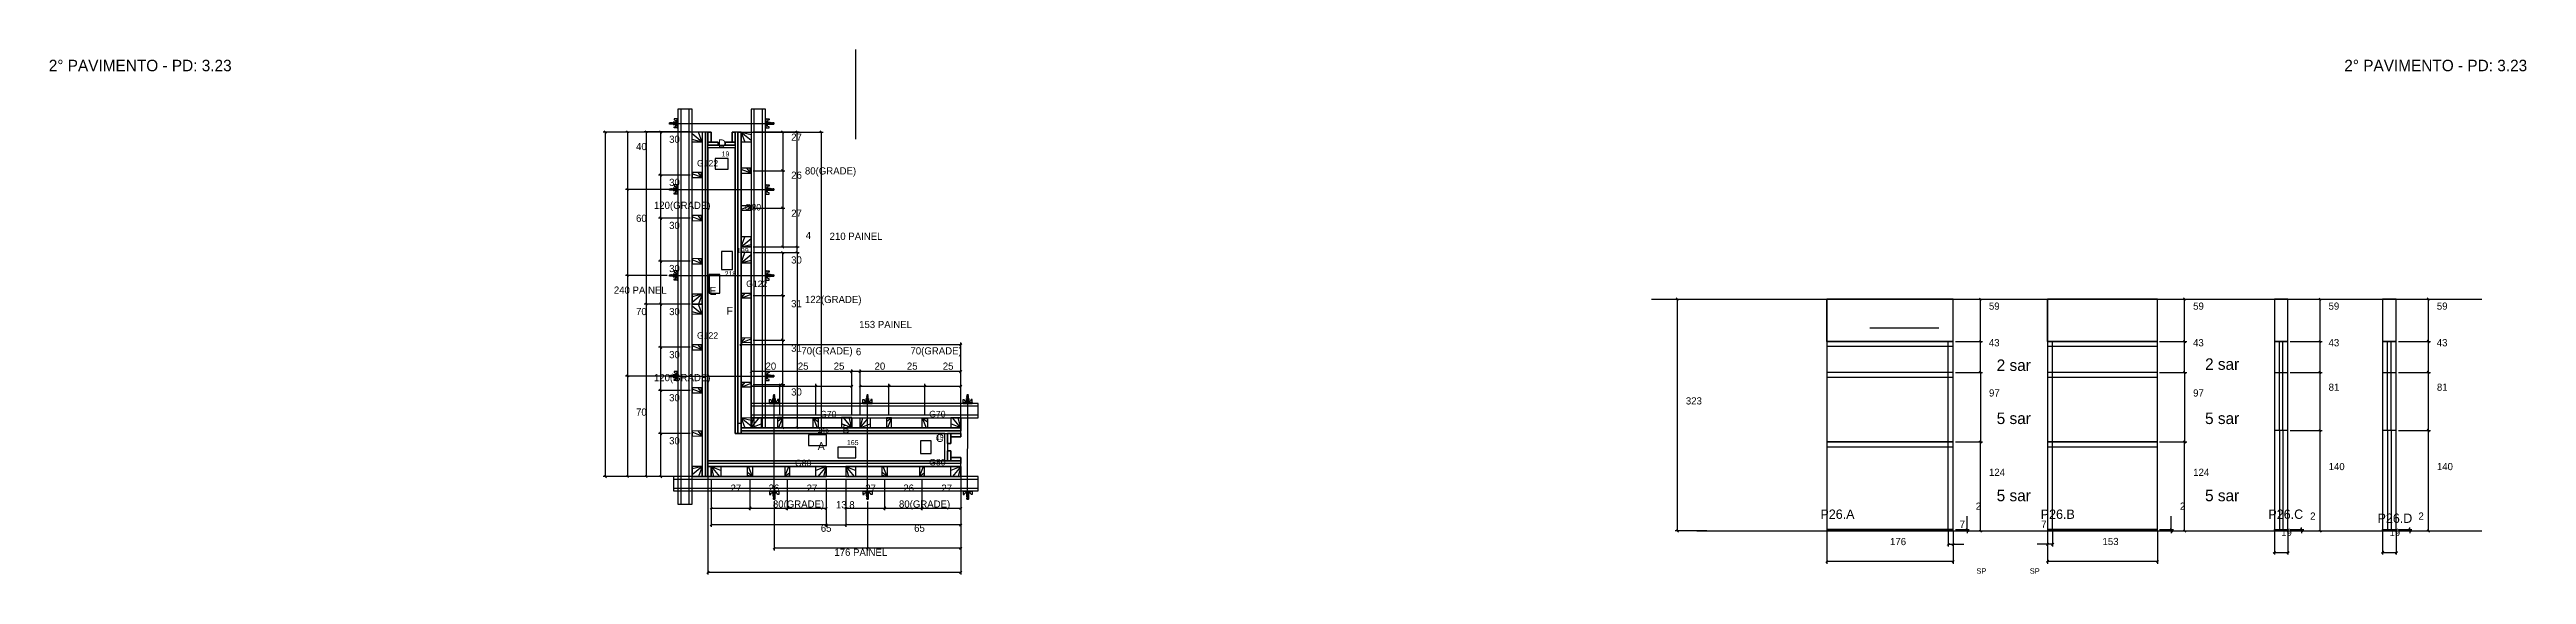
# Model space of a CAD drawing. Header units: metres. Extents: x 2184 to 8074, y 3881 to 5760.
# Drawn here: x 4625 to 8074, y 5029 to 5760 of the extents above; entities that cross this region are included whole.
import ezdxf

# ---------------------------------------------------------------- set-up
doc = ezdxf.new("R2010")
doc.units = ezdxf.units.M

msp = doc.modelspace()

# ---------------------------------------------------------------- texts
at = {"layer": 'COTA', "color": 241}
for s, p in [('40', (5441.6, 5620)), ('30', (5487.7, 5630.1)), ('27', (5657.7, 5633.1)), ('26', (5657.7, 5580.1)), ('80(GRADE)', (5676.8, 5586.1)), ('30', (5487.7, 5570.1)), ('60', (5441.6, 5520)), ('120(GRADE)', (5466.5, 5538.1)), ('30', (5487.7, 5510.1)), ('27', (5657.7, 5527.1)), ('4', (5677.9, 5496.1)), ('210 PAINEL', (5711.2, 5495)), ('30', (5487.7, 5450.1)), ('30', (5657.6, 5462)), ('240 PAINEL', (5410.7, 5420)), ('122(GRADE)', (5676.8, 5407)), ('70', (5441.6, 5390.1)), ('30', (5487.7, 5390.1)), ('31', (5657.6, 5401.1)), ('153 PAINEL', (5752.3, 5372.1)), ('31', (5657.6, 5339.1)), ('30', (5487.7, 5330.1)), ('20', (5621.9, 5314.1)), ('25', (5666.9, 5314.1)), ('70(GRADE)', (5671.9, 5335.4)), ('25', (5716.9, 5314.1)), ('6', (5747.8, 5334.3)), ('20', (5773.8, 5314.1)), ('25', (5818.8, 5314.1)), ('70(GRADE)', (5823.8, 5335.4)), ('25', (5868.8, 5314.1)), ('120(GRADE)', (5466.5, 5298.1)), ('30', (5487.7, 5270.1)), ('30', (5657.6, 5278.1)), ('70', (5441.6, 5250.1)), ('30', (5487.7, 5210.1)), ('27', (5573.2, 5144.1)), ('26', (5626.2, 5144.2)), ('27', (5679.2, 5144.1)), ('27', (5760.8, 5144.1)), ('26', (5813.8, 5144.2)), ('27', (5866.8, 5144.1)), ('80(GRADE)', (5632.2, 5122)), ('13.8', (5720, 5121)), ('80(GRADE)', (5807.8, 5122)), ('65', (5698.9, 5088.3)), ('65', (5828.9, 5088.3)), ('176 PAINEL', (5717.8, 5054.7))]:
    msp.add_text(s, height=10, dxfattribs=at).set_placement(p)
at = {"layer": 'COTA', "color": 1}
for s, p in [('19', (5560.8, 5611.2)), ('218', (5565, 5444.2)), ('199', (5582.3, 5476.6)), ('146', (5694.4, 5226.4)), ('165', (5735.3, 5209.1)), ('19', (5859.3, 5216.6))]:
    msp.add_text(s, height=7, dxfattribs=at).set_placement(p)
at = {"layer": 'COTA', "color": 240}
for s, p in [('59', (7325.8, 5397.7)), ('59', (7610.2, 5397.7)), ('59', (7798.8, 5397.7)), ('59', (7949.6, 5397.7)), ('43', (7325.7, 5346.7)), ('43', (7610.1, 5346.7)), ('43', (7798.8, 5346.7)), ('43', (7949.5, 5346.7)), ('97', (7325.9, 5276.7)), ('97', (7610.2, 5276.7)), ('81', (7798.9, 5284.7)), ('81', (7949.7, 5284.7)), ('124', (7325.9, 5166.2)), ('124', (7610.3, 5166.2)), ('140', (7798.9, 5174.2)), ('140', (7949.7, 5174.2)), ('2', (7307.4, 5119)), ('2', (7591.8, 5119)), ('2', (7773.2, 5105.2)), ('2', (7924, 5105.2)), ('176', (7188.1, 5069.7)), ('7', (7285, 5093.8)), ('7', (7398.6, 5093.8)), ('153', (7484, 5069.8)), ('19', (7732.8, 5082.4)), ('19', (7883.6, 5082.4))]:
    msp.add_text(s, height=10, dxfattribs=at).set_placement(p)
at = {"layer": 'NIVEL 2° PAV.', "color": 240}
msp.add_text('323', height=10, dxfattribs=at).set_placement((6903.7, 5265.7))
at = {"layer": 'NOMENCLATURA', "color": 2}
for p in [(4623.7, 5729.9), (7820.7, 5729.9)]:
    msp.add_text('2° PAVIMENTO - PD: 3.23', height=16, dxfattribs=at).set_placement(p)
at = {"layer": 'NOMENCLATURA', "color": 7}
for s, p in [('2 sar', (7336.6, 5312.4)), ('2 sar', (7626.8, 5313.9)), ('5 sar', (7336.6, 5238.4)), ('5 sar', (7626.8, 5238.4)), ('5 sar', (7336.6, 5130.9)), ('5 sar', (7626.8, 5130.9))]:
    msp.add_text(s, height=16, dxfattribs=at).set_placement(p)
at = {"layer": 'texto', "color": 4}
for p in [(7308.4, 5029.9), (7382.7, 5029.9)]:
    msp.add_text('SP', height=7.5, dxfattribs=at).set_placement(p)
at = {"layer": 'Texto Seção', "color": 7}
for s, p in [('P26.A', (7091.2, 5106.3)), ('P26.B', (7398, 5106.3)), ('P26.C', (7715.1, 5106.3)), ('P26.D', (7867.1, 5100.7))]:
    msp.add_text(s, height=13, dxfattribs=at).set_placement(p)
at = {"layer": 'TEXTO_GERAL', "color": 7}
for s, p in [('D', (5556, 5623.9)), ('E', (5543.7, 5418.4)), ('F', (5567.6, 5390.6)), ('A', (5694.6, 5202.2)), ('B', (5729.1, 5225.7)), ('C', (5859.2, 5213.5))]:
    msp.add_text(s, height=11, dxfattribs=at).set_placement(p)
at = {"layer": 'TEXTO_GERAL'}
for s, p in [('G122', (5526.5, 5597.3)), ('G80', (5593, 5535.9)), ('G122', (5595, 5429.3)), ('G122', (5526.5, 5357.3)), ('G70', (5697.9, 5247.8)), ('G70', (5849.9, 5247.8)), ('G80', (5663, 5179.7)), ('G80', (5849.9, 5180.8))]:
    msp.add_text(s, height=9, dxfattribs=at).set_placement(p)

# ---------------------------------------------------------------- linework, layer by layer
at = {"layer": 'CHAPA', "color": 1}
for p, q in [((5541.8, 5187.2), (5541.8, 5179.2)), ((5541.8, 5179.2), (5545.6, 5179.2))]:
    msp.add_line(p, q, dxfattribs=at)
for points in [[(5538.2, 5165.2), (5541.8, 5165.2), (5541.8, 5645.2), (5538.2, 5645.2), (5538.2, 5165.2)], [(5541.8, 5623.2), (5541.8, 5626.8), (5579.8, 5626.8), (5579.8, 5623.2), (5541.8, 5623.2)], [(5579.8, 5645.2), (5579.8, 5225.2), (5583.4, 5225.2), (5583.4, 5645.2), (5579.8, 5645.2)], [(5587.8, 5225.2), (5893.8, 5225.2), (5893.8, 5228.8), (5587.8, 5228.8), (5587.8, 5225.2)], [(5875.4, 5187.2), (5871.8, 5187.2), (5871.8, 5225.2), (5875.4, 5225.2), (5875.4, 5187.2)], [(5541.8, 5187.2), (5893.8, 5187.2), (5893.8, 5183.6), (5541.8, 5183.6), (5541.8, 5187.2)]]:
    msp.add_lwpolyline(points, dxfattribs=at)
at = {"layer": 'CONCRETO', "color": 2}
msp.add_lwpolyline([(5871.8, 5187.2), (5871.8, 5225.2), (5579.8, 5225.2), (5579.8, 5623.2), (5541.8, 5623.2), (5541.8, 5187.2), (5871.8, 5187.2)], dxfattribs=at)
at = {"layer": 'COTA', "color": 241}
for p, q in [((5538.8, 5645.2), (5395.8, 5645.2)), ((5398.8, 5645.2), (5398.8, 5165.2)), ((5516.8, 5645.2), (5426.7, 5645.2)), ((5429.7, 5645.2), (5429.7, 5565.2)), ((5516.9, 5645.3), (5452.7, 5645.3)), ((5455.7, 5645.3), (5455.7, 5405.3)), ((5516.8, 5645.3), (5472.9, 5645.3)), ((5475.9, 5585.3), (5475.9, 5645.3)), ((5590.8, 5645.2), (5702.3, 5645.2)), ((5604.8, 5645.3), (5648.8, 5645.3)), ((5604.8, 5645.3), (5669, 5645.3)), ((5645.8, 5645.3), (5645.8, 5591.3)), ((5666, 5485.3), (5666, 5645.3)), ((5699.3, 5645.2), (5699.3, 5225.2)), ((5604.8, 5591.3), (5648.8, 5591.3)), ((5604.8, 5591.3), (5648.8, 5591.3)), ((5645.8, 5591.3), (5645.8, 5539.3)), ((5496.8, 5565.2), (5426.7, 5565.2)), ((5496.8, 5565.2), (5426.7, 5565.2)), ((5429.7, 5565.2), (5429.7, 5445.3)), ((5516.8, 5585.3), (5472.9, 5585.3)), ((5516.8, 5585.3), (5472.9, 5585.3)), ((5475.9, 5525.3), (5475.9, 5585.3)), ((5516.8, 5525.3), (5472.9, 5525.3)), ((5516.8, 5525.3), (5472.9, 5525.3)), ((5475.9, 5465.3), (5475.9, 5525.3)), ((5604.8, 5539.3), (5648.8, 5539.3)), ((5604.8, 5539.3), (5648.8, 5539.3)), ((5645.8, 5539.3), (5645.8, 5485.3)), ((5604.8, 5485.3), (5648.8, 5485.3)), ((5604.8, 5485.3), (5669, 5485.3)), ((5604.9, 5485.3), (5669, 5485.3)), ((5666, 5477.2), (5666, 5485.3)), ((5516.8, 5465.3), (5472.9, 5465.3)), ((5516.8, 5465.3), (5472.9, 5465.3)), ((5475.9, 5405.3), (5475.9, 5465.3)), ((5604.8, 5477.2), (5669, 5477.2)), ((5604.8, 5477.2), (5648.8, 5477.2)), ((5604.8, 5477.2), (5669, 5477.2)), ((5645.8, 5417.3), (5645.8, 5477.2)), ((5666, 5477.2), (5666, 5233.3)), ((5485, 5445.3), (5426.7, 5445.3)), ((5485, 5445.3), (5426.7, 5445.3)), ((5429.7, 5445.3), (5429.7, 5305.3)), ((5604.8, 5417.3), (5648.8, 5417.3)), ((5604.8, 5417.3), (5648.8, 5417.3)), ((5645.8, 5355.3), (5645.8, 5417.3)), ((5516.8, 5405.3), (5452.7, 5405.3)), ((5516.9, 5405.3), (5452.7, 5405.3)), ((5455.7, 5405.3), (5455.7, 5165.3)), ((5516.8, 5405.3), (5472.9, 5405.3)), ((5516.8, 5405.3), (5472.9, 5405.3)), ((5475.9, 5345.3), (5475.9, 5405.3)), ((7100.1, 5353.4), (7100.1, 5412.4)), ((7276.1, 5412.4), (7100.1, 5412.4)), ((7276.1, 5353.4), (7276.1, 5412.4)), ((7560.5, 5412.4), (7407.5, 5412.4)), ((7407.5, 5353.4), (7407.5, 5412.4)), ((7560.5, 5353.4), (7560.5, 5412.4)), ((5587.8, 5228.2), (5587.8, 5352.1)), ((5587.8, 5349.1), (5893.8, 5349.1)), ((5604.8, 5355.3), (5648.8, 5355.3)), ((5604.8, 5355.3), (5648.8, 5355.3)), ((5645.8, 5293.3), (5645.8, 5355.3)), ((5893.8, 5228.2), (5893.8, 5352.1)), ((5516.8, 5345.3), (5472.9, 5345.3)), ((5516.8, 5345.3), (5472.9, 5345.3)), ((5475.9, 5285.3), (5475.9, 5345.3)), ((5601.9, 5250.2), (5601.9, 5314.4)), ((5741.9, 5250.2), (5741.9, 5314.4)), ((5741.9, 5250.3), (5741.9, 5314.4)), ((5753.8, 5250.2), (5753.8, 5314.4)), ((5753.8, 5250.2), (5753.8, 5314.4)), ((5893.8, 5250.2), (5893.8, 5314.4)), ((5496.8, 5305.3), (5426.7, 5305.3)), ((5496.8, 5305.3), (5426.7, 5305.3)), ((5429.7, 5305.3), (5429.7, 5165.3)), ((5516.8, 5285.3), (5472.9, 5285.3)), ((5516.8, 5285.3), (5472.9, 5285.3)), ((5475.9, 5225.3), (5475.9, 5285.3)), ((5741.9, 5311.4), (5601.9, 5311.4)), ((5601.9, 5250.3), (5601.9, 5294.2)), ((5601.9, 5291.2), (5641.9, 5291.2)), ((5604.8, 5293.3), (5648.8, 5293.3)), ((5604.8, 5293.3), (5648.8, 5293.3)), ((5641.9, 5250.3), (5641.9, 5294.2)), ((5641.9, 5250.3), (5641.9, 5294.2)), ((5641.9, 5291.2), (5691.9, 5291.2)), ((5645.8, 5233.3), (5645.8, 5293.3)), ((5691.9, 5250.3), (5691.9, 5294.2)), ((5691.9, 5250.3), (5691.9, 5294.2)), ((5691.9, 5291.2), (5741.9, 5291.2)), ((5753.8, 5311.4), (5741.9, 5311.4)), ((5741.9, 5250.2), (5741.9, 5294.2)), ((5893.8, 5311.4), (5753.8, 5311.4)), ((5753.8, 5250.2), (5753.8, 5294.2)), ((5753.8, 5291.2), (5793.8, 5291.2)), ((5793.8, 5250.2), (5793.8, 5294.2)), ((5793.8, 5250.2), (5793.8, 5294.2)), ((5793.8, 5291.2), (5843.8, 5291.2)), ((5843.8, 5250.2), (5843.8, 5294.2)), ((5843.8, 5250.2), (5843.8, 5294.2)), ((5843.8, 5291.2), (5893.8, 5291.2)), ((5893.8, 5250.2), (5893.8, 5294.2)), ((5516.8, 5225.3), (5472.9, 5225.3)), ((5516.8, 5225.3), (5472.9, 5225.3)), ((5475.9, 5165.3), (5475.9, 5225.3)), ((5590.8, 5225.2), (5702.3, 5225.2)), ((5604.9, 5233.3), (5648.8, 5233.3)), ((5604.9, 5233.3), (5669, 5233.3)), ((5541.8, 5176.2), (5541.8, 5028.8)), ((5893.8, 5176.2), (5893.8, 5028.8)), ((5893.8, 5176.2), (5893.8, 5062.4)), ((5538.8, 5165.2), (5395.8, 5165.2)), ((5516.8, 5165.3), (5426.7, 5165.3)), ((5516.8, 5165.3), (5452.7, 5165.3)), ((5516.8, 5165.3), (5472.9, 5165.3)), ((5546.2, 5162.2), (5546.2, 5118.3)), ((5546.2, 5162.2), (5546.2, 5095)), ((5600.2, 5162.2), (5600.2, 5118.3)), ((5600.2, 5162.2), (5600.2, 5118.3)), ((5652.2, 5162.2), (5652.2, 5118.3)), ((5652.2, 5162.2), (5652.2, 5118.3)), ((5706.2, 5162.2), (5706.2, 5095)), ((5706.2, 5162.2), (5706.2, 5095)), ((5706.2, 5162.2), (5706.2, 5118.3)), ((5733.8, 5162.2), (5733.8, 5095)), ((5733.8, 5162.2), (5733.8, 5118.3)), ((5733.8, 5162.2), (5733.8, 5095)), ((5787.8, 5162.2), (5787.8, 5118.3)), ((5787.8, 5162.2), (5787.8, 5118.3)), ((5839.8, 5162.2), (5839.8, 5118.3)), ((5839.8, 5162.2), (5839.8, 5118.3)), ((5893.8, 5162.2), (5893.8, 5118.3)), ((5893.8, 5162.2), (5893.8, 5095)), ((5546.2, 5121.3), (5600.2, 5121.3)), ((5600.2, 5121.3), (5652.2, 5121.3)), ((5633.9, 5130.4), (5633.9, 5062.4)), ((5652.2, 5121.3), (5706.2, 5121.3)), ((5733.8, 5121.3), (5787.8, 5121.3)), ((5763.9, 5130.4), (5763.9, 5062.4)), ((5763.9, 5130.4), (5763.9, 5062.4)), ((5787.8, 5121.3), (5839.8, 5121.3)), ((5839.8, 5121.3), (5893.8, 5121.3)), ((5706.2, 5098), (5546.2, 5098)), ((5706.2, 5098), (5733.8, 5098)), ((5893.8, 5098), (5733.8, 5098)), ((5763.9, 5065.4), (5633.9, 5065.4)), ((5893.8, 5065.4), (5763.9, 5065.4)), ((5893.8, 5031.8), (5541.8, 5031.8))]:
    msp.add_line(p, q, dxfattribs=at)
at = {"layer": 'COTA'}
for p, q in [((5400.3, 5643.7), (5397.3, 5646.7)), ((5431.2, 5643.7), (5428.2, 5646.7)), ((5457.2, 5643.8), (5454.2, 5646.8)), ((5477.4, 5643.8), (5474.4, 5646.8)), ((5647.3, 5643.8), (5644.3, 5646.8)), ((5667.5, 5643.8), (5664.5, 5646.8)), ((5700.8, 5643.7), (5697.8, 5646.7)), ((5647.3, 5589.8), (5644.3, 5592.8)), ((5644.3, 5592.8), (5647.3, 5589.8)), ((5428.2, 5566.7), (5431.2, 5563.7)), ((5431.2, 5563.7), (5428.2, 5566.7)), ((5477.4, 5583.8), (5474.4, 5586.8)), ((5474.4, 5586.8), (5477.4, 5583.8)), ((5474.4, 5526.8), (5477.4, 5523.8)), ((5477.4, 5523.8), (5474.4, 5526.8)), ((5647.3, 5537.8), (5644.3, 5540.8)), ((5644.3, 5540.8), (5647.3, 5537.8)), ((5644.3, 5486.8), (5647.3, 5483.8)), ((5664.5, 5486.8), (5667.5, 5483.8)), ((5667.5, 5483.8), (5664.5, 5486.8)), ((5474.4, 5466.8), (5477.4, 5463.8)), ((5477.4, 5463.8), (5474.4, 5466.8)), ((5647.3, 5475.7), (5644.3, 5478.7)), ((5667.5, 5475.7), (5664.5, 5478.7)), ((5664.5, 5478.7), (5667.5, 5475.7)), ((5428.2, 5446.8), (5431.2, 5443.8)), ((5431.2, 5443.8), (5428.2, 5446.8)), ((5644.3, 5418.8), (5647.3, 5415.8)), ((5647.3, 5415.8), (5644.3, 5418.8)), ((5457.2, 5403.8), (5454.2, 5406.8)), ((5454.2, 5406.8), (5457.2, 5403.8)), ((5474.4, 5406.8), (5477.4, 5403.8)), ((5477.4, 5403.8), (5474.4, 5406.8)), ((7315.5, 5410.9), (7312.5, 5413.9)), ((7599.8, 5410.9), (7596.8, 5413.9)), ((7788.5, 5410.9), (7785.5, 5413.9)), ((7939.3, 5410.9), (7936.3, 5413.9)), ((5589.3, 5350.6), (5586.3, 5347.6)), ((5647.3, 5353.8), (5644.3, 5356.8)), ((5644.3, 5356.8), (5647.3, 5353.8)), ((5892.3, 5347.6), (5895.3, 5350.6)), ((7312.5, 5354.9), (7315.5, 5351.9)), ((7315.5, 5351.9), (7312.5, 5354.9)), ((7599.8, 5351.9), (7596.8, 5354.9)), ((7596.8, 5354.9), (7599.8, 5351.9)), ((7785.5, 5354.9), (7788.5, 5351.9)), ((7788.5, 5351.9), (7785.5, 5354.9)), ((7936.3, 5354.9), (7939.3, 5351.9)), ((7939.3, 5351.9), (7936.3, 5354.9)), ((5477.4, 5343.8), (5474.4, 5346.8)), ((5474.4, 5346.8), (5477.4, 5343.8)), ((5603.4, 5312.9), (5600.4, 5309.9)), ((5740.4, 5309.9), (5743.4, 5312.9)), ((5743.4, 5312.9), (5740.4, 5309.9)), ((5752.3, 5309.9), (5755.3, 5312.9)), ((5755.3, 5312.9), (5752.3, 5309.9)), ((5892.3, 5309.9), (5895.3, 5312.9)), ((5431.2, 5303.8), (5428.2, 5306.8)), ((5428.2, 5306.8), (5431.2, 5303.8)), ((5477.4, 5283.8), (5474.4, 5286.8)), ((5474.4, 5286.8), (5477.4, 5283.8)), ((5603.4, 5292.7), (5600.4, 5289.7)), ((5643.4, 5292.7), (5640.4, 5289.7)), ((5640.4, 5289.7), (5643.4, 5292.7)), ((5644.3, 5294.8), (5647.3, 5291.8)), ((5647.3, 5291.8), (5644.3, 5294.8)), ((5690.4, 5289.7), (5693.4, 5292.7)), ((5693.4, 5292.7), (5690.4, 5289.7)), ((5740.4, 5289.7), (5743.4, 5292.7)), ((5755.3, 5292.7), (5752.3, 5289.7)), ((5795.3, 5292.7), (5792.3, 5289.7)), ((5792.3, 5289.7), (5795.3, 5292.7)), ((5842.3, 5289.7), (5845.3, 5292.7)), ((5845.3, 5292.7), (5842.3, 5289.7)), ((5892.3, 5289.7), (5895.3, 5292.7)), ((7312.5, 5311.9), (7315.5, 5308.9)), ((7315.5, 5308.9), (7312.5, 5311.9)), ((7599.8, 5308.9), (7596.8, 5311.9)), ((7596.8, 5311.9), (7599.8, 5308.9)), ((7788.5, 5308.9), (7785.5, 5311.9)), ((7785.5, 5311.9), (7788.5, 5308.9)), ((7939.3, 5308.9), (7936.3, 5311.9)), ((7936.3, 5311.9), (7939.3, 5308.9)), ((5477.4, 5223.8), (5474.4, 5226.8)), ((5474.4, 5226.8), (5477.4, 5223.8)), ((5644.3, 5234.8), (5647.3, 5231.8)), ((5664.5, 5234.8), (5667.5, 5231.8)), ((5697.8, 5226.7), (5700.8, 5223.7)), ((7312.5, 5214.9), (7315.5, 5211.9)), ((7315.5, 5211.9), (7312.5, 5214.9)), ((7596.8, 5214.9), (7599.8, 5211.9)), ((7599.8, 5211.9), (7596.8, 5214.9)), ((7788.5, 5227.9), (7785.5, 5230.9)), ((7785.5, 5230.9), (7788.5, 5227.9)), ((7939.3, 5227.9), (7936.3, 5230.9)), ((7936.3, 5230.9), (7939.3, 5227.9)), ((5397.3, 5166.7), (5400.3, 5163.7)), ((5428.2, 5166.8), (5431.2, 5163.8)), ((5454.2, 5166.8), (5457.2, 5163.8)), ((5474.4, 5166.8), (5477.4, 5163.8)), ((5547.7, 5122.8), (5544.7, 5119.8)), ((5601.7, 5122.8), (5598.7, 5119.8)), ((5598.7, 5119.8), (5601.7, 5122.8)), ((5653.7, 5122.8), (5650.7, 5119.8)), ((5650.7, 5119.8), (5653.7, 5122.8)), ((5704.7, 5119.8), (5707.7, 5122.8)), ((5735.3, 5122.8), (5732.3, 5119.8)), ((5786.3, 5119.8), (5789.3, 5122.8)), ((5789.3, 5122.8), (5786.3, 5119.8)), ((5838.3, 5119.8), (5841.3, 5122.8)), ((5841.3, 5122.8), (5838.3, 5119.8)), ((5892.3, 5119.8), (5895.3, 5122.8)), ((5547.7, 5099.5), (5544.7, 5096.5)), ((5707.7, 5099.5), (5704.7, 5096.5)), ((5704.7, 5096.5), (5707.7, 5099.5)), ((5735.3, 5099.5), (5732.3, 5096.5)), ((5732.3, 5096.5), (5735.3, 5099.5)), ((5892.3, 5096.5), (5895.3, 5099.5)), ((7270.6, 5072.4), (7267.6, 5069.4)), ((7274.6, 5069.4), (7277.6, 5072.4)), ((7293.9, 5092.9), (7296.9, 5089.9)), ((7296.9, 5087.9), (7293.9, 5090.9)), ((7312.5, 5090.9), (7315.5, 5087.9)), ((7409, 5072.4), (7406, 5069.4)), ((7413, 5069.4), (7416, 5072.4)), ((7578.3, 5092.9), (7581.3, 5089.9)), ((7581.3, 5087.9), (7578.3, 5090.9)), ((7596.8, 5090.9), (7599.8, 5087.9)), ((7759.7, 5092.9), (7762.7, 5089.9)), ((7762.7, 5087.9), (7759.7, 5090.9)), ((7785.5, 5090.9), (7788.5, 5087.9)), ((7910.5, 5092.9), (7913.5, 5089.9)), ((7913.5, 5087.9), (7910.5, 5090.9)), ((7936.3, 5090.9), (7939.3, 5087.9)), ((5635.4, 5066.9), (5632.4, 5063.9)), ((5762.4, 5063.9), (5765.4, 5066.9)), ((5765.4, 5066.9), (5762.4, 5063.9)), ((5892.3, 5063.9), (5895.3, 5066.9)), ((7101.6, 5048.3), (7098.6, 5045.3)), ((7274.6, 5045.3), (7277.6, 5048.3)), ((7409, 5048.3), (7406, 5045.3)), ((7559, 5045.3), (7562, 5048.3)), ((7724.8, 5061), (7721.8, 5058)), ((7740.8, 5058), (7743.8, 5061)), ((7875.6, 5061), (7872.6, 5058)), ((7891.6, 5058), (7894.6, 5061)), ((5543.3, 5033.3), (5540.3, 5030.3)), ((5892.3, 5030.3), (5895.3, 5033.3))]:
    msp.add_line(p, q, dxfattribs=at)
at = {"layer": 'COTA', "color": 180}
for p, q in [((5569.8, 5608.3), (5551.8, 5608.3)), ((5551.8, 5608.3), (5551.8, 5593.3)), ((5551.8, 5593.3), (5569.8, 5593.3)), ((5569.8, 5593.3), (5569.8, 5608.3)), ((5560.8, 5478.6), (5560.8, 5453.9)), ((5575.8, 5478.6), (5560.8, 5478.6)), ((5560.8, 5453.9), (5575.8, 5453.9)), ((5575.8, 5453.9), (5575.8, 5478.6)), ((5558.5, 5446.9), (5543.5, 5446.9)), ((5543.5, 5446.9), (5543.5, 5420.9)), ((5543.5, 5420.9), (5558.5, 5420.9)), ((5558.5, 5420.9), (5558.5, 5446.9)), ((5681.9, 5223.5), (5681.9, 5208.5)), ((5706.9, 5223.5), (5681.9, 5223.5)), ((5706.9, 5208.5), (5706.9, 5223.5)), ((5852.8, 5215.2), (5837.8, 5215.2)), ((5837.8, 5215.2), (5837.8, 5197.2)), ((5852.8, 5197.2), (5852.8, 5215.2)), ((5681.9, 5208.5), (5706.9, 5208.5)), ((5722.8, 5206.2), (5722.8, 5191.2)), ((5747.8, 5206.2), (5722.8, 5206.2)), ((5722.8, 5191.2), (5747.8, 5191.2)), ((5747.8, 5191.2), (5747.8, 5206.2)), ((5837.8, 5197.2), (5852.8, 5197.2))]:
    msp.add_line(p, q, dxfattribs=at)
at = {"layer": 'COTA', "color": 4}
for p, q in [((7279.1, 5412.4), (7317, 5412.4)), ((7314, 5353.4), (7314, 5412.4)), ((7563.5, 5412.4), (7601.3, 5412.4)), ((7598.3, 5353.4), (7598.3, 5412.4)), ((7745.3, 5412.4), (7790, 5412.4)), ((7787, 5353.4), (7787, 5412.4)), ((7896.1, 5412.4), (7940.8, 5412.4)), ((7937.8, 5353.4), (7937.8, 5412.4)), ((7279.1, 5353.4), (7317, 5353.4)), ((7279.1, 5353.4), (7317, 5353.4)), ((7314, 5310.4), (7314, 5353.4)), ((7563.5, 5353.4), (7601.3, 5353.4)), ((7563.5, 5353.4), (7601.3, 5353.4)), ((7598.3, 5310.4), (7598.3, 5353.4)), ((7745.3, 5353.4), (7790, 5353.4)), ((7745.3, 5353.4), (7790, 5353.4)), ((7787, 5310.4), (7787, 5353.4)), ((7896.1, 5353.4), (7940.8, 5353.4)), ((7896.1, 5353.4), (7940.8, 5353.4)), ((7937.8, 5310.4), (7937.8, 5353.4)), ((7279.1, 5310.4), (7317, 5310.4)), ((7279.1, 5310.4), (7317, 5310.4)), ((7314, 5310.4), (7314, 5213.4)), ((7563.5, 5310.4), (7601.3, 5310.4)), ((7563.5, 5310.4), (7601.3, 5310.4)), ((7598.3, 5310.4), (7598.3, 5213.4)), ((7745.3, 5310.4), (7790, 5310.4)), ((7745.3, 5310.4), (7790, 5310.4)), ((7787, 5229.4), (7787, 5310.4)), ((7896.1, 5310.4), (7940.8, 5310.4)), ((7896.1, 5310.4), (7940.8, 5310.4)), ((7937.8, 5229.4), (7937.8, 5310.4)), ((7279.1, 5213.4), (7317, 5213.4)), ((7279.1, 5213.4), (7317, 5213.4)), ((7314, 5089.4), (7314, 5213.4)), ((7563.5, 5213.4), (7601.3, 5213.4)), ((7563.5, 5213.4), (7601.3, 5213.4)), ((7598.3, 5089.4), (7598.3, 5213.4)), ((7745.3, 5229.4), (7790, 5229.4)), ((7745.3, 5229.4), (7790, 5229.4)), ((7787, 5089.4), (7787, 5229.4)), ((7896.1, 5229.4), (7940.8, 5229.4)), ((7896.1, 5229.4), (7940.8, 5229.4)), ((7937.8, 5089.4), (7937.8, 5229.4)), ((7295.4, 5091.4), (7295.4, 5110.2)), ((7579.8, 5091.4), (7579.8, 5110.2)), ((7100.1, 5088.4), (7100.1, 5043.8)), ((7269.1, 5088.4), (7269.1, 5067.9)), ((7276.1, 5088.4), (7276.1, 5043.8)), ((7276.1, 5086.4), (7276.1, 5067.9)), ((7279.1, 5091.4), (7298.4, 5091.4)), ((7279.1, 5089.4), (7317, 5089.4)), ((7279.1, 5089.4), (7298.4, 5089.4)), ((7295.4, 5089.4), (7295.4, 5091.4)), ((7295.4, 5089.4), (7295.4, 5086.4)), ((7407.5, 5088.4), (7407.5, 5043.8)), ((7407.5, 5086.4), (7407.5, 5067.9)), ((7414.5, 5088.4), (7414.5, 5067.9)), ((7560.5, 5088.4), (7560.5, 5043.8)), ((7563.5, 5091.4), (7582.8, 5091.4)), ((7563.5, 5089.4), (7582.8, 5089.4)), ((7563.5, 5089.4), (7601.3, 5089.4)), ((7579.8, 5089.4), (7579.8, 5091.4)), ((7579.8, 5089.4), (7579.8, 5086.4)), ((7723.3, 5088.4), (7723.3, 5056.5)), ((7742.3, 5088.4), (7742.3, 5056.5)), ((7745.3, 5091.4), (7764.2, 5091.4)), ((7745.3, 5089.4), (7790, 5089.4)), ((7745.3, 5089.4), (7764.2, 5089.4)), ((7761.2, 5091.4), (7761.2, 5094.4)), ((7761.2, 5089.4), (7761.2, 5091.4)), ((7761.2, 5089.4), (7761.2, 5086.4)), ((7874.1, 5088.4), (7874.1, 5056.5)), ((7893.1, 5088.4), (7893.1, 5056.5)), ((7896.1, 5091.4), (7915, 5091.4)), ((7896.1, 5089.4), (7940.8, 5089.4)), ((7896.1, 5089.4), (7915, 5089.4)), ((7912, 5091.4), (7912, 5094.4)), ((7912, 5089.4), (7912, 5091.4)), ((7912, 5089.4), (7912, 5086.4)), ((7276.1, 5046.8), (7100.1, 5046.8)), ((7269.1, 5070.9), (7276.1, 5070.9)), ((7276.1, 5070.9), (7290.8, 5070.9)), ((7407.5, 5070.9), (7392.8, 5070.9)), ((7414.5, 5070.9), (7407.5, 5070.9)), ((7560.5, 5046.8), (7407.5, 5046.8)), ((7723.3, 5059.5), (7742.3, 5059.5)), ((7874.1, 5059.5), (7893.1, 5059.5))]:
    msp.add_line(p, q, dxfattribs=at)
at = {"layer": 'COTA', "color": 241}
for points in [[(7276.1, 5412.4), (7100.1, 5412.4), (7100.1, 5353.4), (7276.1, 5353.4), (7276.1, 5412.4)], [(7560.5, 5412.4), (7407.5, 5412.4), (7407.5, 5353.4), (7560.5, 5353.4), (7560.5, 5412.4)], [(7742.3, 5353.4), (7742.3, 5412.4), (7723.3, 5412.4), (7723.3, 5353.4)], [(7742.3, 5412.4), (7723.3, 5412.4), (7723.3, 5353.4), (7742.3, 5353.4), (7742.3, 5412.4)], [(7893.1, 5353.4), (7893.1, 5412.4), (7874.1, 5412.4), (7874.1, 5353.4)], [(7893.1, 5412.4), (7874.1, 5412.4), (7874.1, 5353.4), (7893.1, 5353.4), (7893.1, 5412.4)]]:
    msp.add_lwpolyline(points, dxfattribs=at)
at = {"layer": 'Hachura'}
for p, q in [((5488.4, 5658.2), (5488, 5657.9)), ((5488, 5656.6), (5488, 5657.9)), ((5488.4, 5657.7), (5488.7, 5658.4)), ((5488.9, 5658.3), (5488.4, 5657.2)), ((5489, 5658.2), (5488.4, 5656.9)), ((5488.4, 5658), (5488.5, 5658.2)), ((5488.4, 5658.2), (5488.4, 5656.3)), ((5488.7, 5656.3), (5489.7, 5658.2)), ((5488.7, 5656.3), (5489.7, 5658.2)), ((5488.8, 5656.2), (5489.9, 5658.4)), ((5490.1, 5658.3), (5489, 5656.2)), ((5489, 5658.2), (5489.7, 5658.2)), ((5490.2, 5658.2), (5489.2, 5656.3)), ((5489.8, 5656.3), (5490.8, 5658.2)), ((5489.9, 5656.2), (5491, 5658.4)), ((5491.3, 5658.3), (5490.2, 5656.2)), ((5490.8, 5658.2), (5490.2, 5658.2)), ((5491.3, 5658.2), (5490.4, 5656.3)), ((5491, 5656.3), (5492, 5658.2)), ((5491.1, 5656.2), (5492.2, 5658.4)), ((5492.4, 5658.3), (5491.3, 5656.2)), ((5491.5, 5658.2), (5491.3, 5658.2)), ((5492.5, 5658.2), (5491.5, 5656.3)), ((5491.5, 5658.2), (5492, 5658.2)), ((5492.2, 5656.3), (5493.1, 5658.2)), ((5492.5, 5658.2), (5493.1, 5658.2)), ((5493.1, 5657.5), (5492.5, 5656.2)), ((5496.4, 5659), (5493.1, 5659)), ((5493.1, 5659), (5493.1, 5655.6)), ((5493.1, 5658.2), (5496.4, 5658.2)), ((5493.2, 5659), (5493.2, 5655.6)), ((5494.7, 5663.8), (5494.7, 5662.1)), ((5498.9, 5663.8), (5494.7, 5663.8)), ((5494.7, 5662.1), (5496.9, 5661.5)), ((5496.4, 5659.3), (5496.4, 5659)), ((5496.4, 5655.4), (5496.4, 5659.3)), ((5496.4, 5659.3), (5498.9, 5659.3)), ((5496.4, 5659.3), (5496.4, 5659)), ((5496.9, 5657.5), (5498.9, 5657.5)), ((5497.1, 5661.2), (5497.1, 5659.3)), ((5498.9, 5650.9), (5498.9, 5663.8)), ((5498.9, 5663.8), (5499.8, 5663.8)), ((5498.9, 5663.6), (5499.8, 5663.6)), ((5498.9, 5663.4), (5499.8, 5663.4)), ((5498.9, 5663.1), (5499.8, 5663.1)), ((5498.9, 5662.6), (5499.8, 5662.6)), ((5498.9, 5661.8), (5499.8, 5661.8)), ((5498.9, 5660.3), (5499.8, 5660.3)), ((5499.1, 5658.3), (5499.5, 5658.3)), ((5499.8, 5663.8), (5499.8, 5650.9)), ((5499.8, 5662.8), (5499.8, 5655)), ((5621.8, 5663.8), (5621.8, 5650.9)), ((5622.7, 5663.8), (5621.8, 5663.8)), ((5622.8, 5663.6), (5621.8, 5663.6)), ((5622.8, 5663.4), (5621.8, 5663.4)), ((5622.8, 5663.1), (5621.8, 5663.1)), ((5621.8, 5662.8), (5621.8, 5655)), ((5622.8, 5662.6), (5621.8, 5662.6)), ((5622.8, 5661.8), (5621.8, 5661.8)), ((5622.8, 5660.3), (5621.8, 5660.3)), ((5622.6, 5658.3), (5622.2, 5658.3)), ((5622.7, 5650.9), (5622.7, 5663.8)), ((5622.7, 5663.8), (5627, 5663.8)), ((5625.3, 5659.3), (5622.7, 5659.3)), ((5624.7, 5657.5), (5622.7, 5657.5)), ((5624.6, 5661.2), (5624.6, 5659.3)), ((5627, 5662.1), (5624.8, 5661.5)), ((5625.3, 5659.3), (5625.3, 5659)), ((5625.3, 5655.4), (5625.3, 5659.3)), ((5625.3, 5659.3), (5625.3, 5659)), ((5625.3, 5659), (5628.5, 5659)), ((5628.5, 5658.2), (5625.3, 5658.2)), ((5627, 5663.8), (5627, 5662.1)), ((5628.5, 5659), (5628.5, 5655.6)), ((5628.5, 5659), (5628.5, 5655.6)), ((5629.5, 5656.3), (5628.5, 5658.2)), ((5629.2, 5658.2), (5628.5, 5658.2)), ((5628.5, 5657.5), (5629.2, 5656.2)), ((5629.2, 5658.2), (5630.2, 5656.3)), ((5629.3, 5658.3), (5630.3, 5656.2)), ((5630.6, 5656.2), (5629.5, 5658.4)), ((5630.1, 5658.2), (5629.7, 5658.2)), ((5630.7, 5656.3), (5629.7, 5658.2)), ((5630.1, 5658.2), (5630.4, 5658.2)), ((5630.4, 5658.3), (5631.5, 5656.2)), ((5630.4, 5658.2), (5631.3, 5656.3)), ((5631.7, 5656.2), (5630.7, 5658.4)), ((5631.8, 5656.3), (5630.9, 5658.2)), ((5630.9, 5658.2), (5631.5, 5658.2)), ((5631.5, 5658.2), (5632.5, 5656.3)), ((5631.6, 5658.3), (5632.7, 5656.2)), ((5632.9, 5656.2), (5631.8, 5658.4)), ((5633, 5656.3), (5632, 5658.2)), ((5633, 5656.3), (5632, 5658.2)), ((5632.7, 5658.2), (5632, 5658.2)), ((5632.7, 5658.2), (5633.3, 5656.9)), ((5632.8, 5658.3), (5633.3, 5657.2)), ((5633.3, 5657.7), (5633, 5658.4)), ((5633.3, 5658), (5633.2, 5658.2)), ((5633.3, 5658.2), (5633.3, 5656.3)), ((5633.3, 5658.2), (5633.6, 5657.9)), ((5633.6, 5656.6), (5633.6, 5657.9)), ((5488.4, 5656.3), (5488, 5656.6)), ((5488.7, 5656.3), (5488.4, 5656.3)), ((5489.8, 5656.3), (5489.2, 5656.3)), ((5490.6, 5656.3), (5490.4, 5656.3)), ((5491, 5656.3), (5490.4, 5656.3)), ((5492.2, 5656.3), (5491.5, 5656.3)), ((5493.1, 5657.2), (5492.7, 5656.3)), ((5493.1, 5656.3), (5492.7, 5656.3)), ((5493.1, 5656.7), (5496.4, 5656.7)), ((5493.1, 5655.6), (5496.4, 5655.6)), ((5494.7, 5652.5), (5496.9, 5653.1)), ((5494.7, 5650.9), (5494.7, 5652.5)), ((5499.8, 5650.9), (5494.7, 5650.9)), ((5498.9, 5655.4), (5496.4, 5655.4)), ((5498.9, 5657), (5496.9, 5657)), ((5497.1, 5653.4), (5497.1, 5655.4)), ((5498.9, 5657.3), (5498.9, 5655.4)), ((5498.9, 5657.3), (5499.8, 5657.3)), ((5498.9, 5656), (5498.9, 5656.7)), ((5498.9, 5650.9), (5498.9, 5656)), ((5498.9, 5654.3), (5499.8, 5654.3)), ((5498.9, 5652.9), (5499.8, 5652.9)), ((5498.9, 5652), (5499.8, 5652)), ((5498.9, 5651.6), (5499.8, 5651.6)), ((5498.9, 5651.2), (5499.8, 5651.2)), ((5498.9, 5651), (5499.8, 5651)), ((5499.3, 5656.4), (5499, 5656.4)), ((5499.7, 5656.4), (5499.3, 5656.4)), ((5622.7, 5657.3), (5621.8, 5657.3)), ((5622.8, 5654.3), (5621.8, 5654.3)), ((5622.8, 5652.9), (5621.8, 5652.9)), ((5622.8, 5652), (5621.8, 5652)), ((5622.8, 5651.6), (5621.8, 5651.6)), ((5622.8, 5651.2), (5621.8, 5651.2)), ((5622.8, 5651), (5621.8, 5651)), ((5621.8, 5650.9), (5627, 5650.9)), ((5622, 5656.4), (5622.4, 5656.4)), ((5622.4, 5656.4), (5622.6, 5656.4)), ((5622.7, 5657.3), (5622.7, 5655.4)), ((5622.7, 5657), (5624.7, 5657)), ((5622.7, 5656), (5622.7, 5656.7)), ((5622.7, 5650.9), (5622.7, 5656)), ((5622.7, 5655.4), (5625.3, 5655.4)), ((5624.6, 5653.4), (5624.6, 5655.4)), ((5627, 5652.5), (5624.8, 5653.1)), ((5628.5, 5656.7), (5625.3, 5656.7)), ((5628.5, 5655.6), (5625.3, 5655.6)), ((5627, 5650.9), (5627, 5652.5)), ((5628.5, 5657.2), (5629, 5656.3)), ((5628.5, 5656.3), (5629, 5656.3)), ((5629.5, 5656.3), (5630.2, 5656.3)), ((5630.7, 5656.3), (5631.3, 5656.3)), ((5631.1, 5656.3), (5631.3, 5656.3)), ((5631.8, 5656.3), (5632.5, 5656.3)), ((5633, 5656.3), (5633.3, 5656.3)), ((5633.3, 5656.3), (5633.6, 5656.6)), ((5488.4, 5566.1), (5488, 5565.8)), ((5488, 5564.5), (5488, 5565.8)), ((5488.4, 5564.2), (5488, 5564.5)), ((5488.4, 5565.6), (5488.7, 5566.3)), ((5488.9, 5566.2), (5488.4, 5565.1)), ((5488.4, 5566.1), (5488.4, 5564.2)), ((5489, 5566.1), (5488.4, 5564.8)), ((5488.4, 5565.9), (5488.5, 5566.1)), ((5488.7, 5564.2), (5488.4, 5564.2)), ((5488.7, 5564.2), (5489.6, 5566.1)), ((5488.7, 5564.2), (5489.6, 5566.1)), ((5488.8, 5564.1), (5489.9, 5566.3)), ((5490.1, 5566.2), (5489, 5564.1)), ((5489, 5566.1), (5489.6, 5566.1)), ((5490.2, 5566.1), (5489.2, 5564.2)), ((5489.8, 5564.2), (5489.2, 5564.2)), ((5489.8, 5564.2), (5490.8, 5566.1)), ((5489.9, 5564.1), (5491, 5566.3)), ((5491.2, 5566.2), (5490.2, 5564.1)), ((5490.8, 5566.1), (5490.2, 5566.1)), ((5491.3, 5566.1), (5490.4, 5564.2)), ((5491, 5564.2), (5490.4, 5564.2)), ((5490.6, 5564.2), (5490.4, 5564.2)), ((5491, 5564.2), (5492, 5566.1)), ((5491.1, 5564.1), (5492.2, 5566.3)), ((5492.4, 5566.2), (5491.3, 5564.1)), ((5491.5, 5566.1), (5491.3, 5566.1)), ((5491.5, 5566.1), (5492, 5566.1)), ((5492.5, 5566.1), (5491.5, 5564.2)), ((5492.2, 5564.2), (5491.5, 5564.2)), ((5492.2, 5564.2), (5493.1, 5566.1)), ((5492.5, 5566.1), (5493.1, 5566.1)), ((5493.1, 5565.4), (5492.5, 5564.1)), ((5493.1, 5565.1), (5492.7, 5564.2)), ((5493.1, 5564.2), (5492.7, 5564.2)), ((5496.4, 5566.9), (5493.1, 5566.9)), ((5493.1, 5566.9), (5493.1, 5563.6)), ((5493.1, 5566.1), (5496.4, 5566.1)), ((5493.1, 5564.6), (5496.4, 5564.6)), ((5493.1, 5563.6), (5496.4, 5563.6)), ((5493.2, 5566.9), (5493.2, 5563.6)), ((5494.7, 5571.7), (5494.7, 5570)), ((5498.9, 5571.7), (5494.7, 5571.7)), ((5494.7, 5570), (5496.9, 5569.4)), ((5494.7, 5560.5), (5496.9, 5561)), ((5494.7, 5558.8), (5494.7, 5560.5)), ((5499.8, 5558.8), (5494.7, 5558.8)), ((5496.4, 5563.3), (5496.4, 5567.2)), ((5496.4, 5567.2), (5496.4, 5566.9)), ((5496.4, 5567.2), (5498.9, 5567.2)), ((5496.4, 5567.2), (5496.4, 5566.9)), ((5498.9, 5563.3), (5496.4, 5563.3)), ((5496.9, 5565.4), (5498.9, 5565.4)), ((5498.9, 5564.9), (5496.9, 5564.9)), ((5497.1, 5569.1), (5497.1, 5567.2)), ((5497.1, 5561.4), (5497.1, 5563.3)), ((5498.9, 5558.8), (5498.9, 5571.7)), ((5498.9, 5571.7), (5499.8, 5571.7)), ((5498.9, 5571.5), (5499.8, 5571.5)), ((5498.9, 5571.3), (5499.8, 5571.3)), ((5498.9, 5571), (5499.8, 5571)), ((5498.9, 5570.5), (5499.8, 5570.5)), ((5498.9, 5569.7), (5499.8, 5569.7)), ((5498.9, 5568.3), (5499.8, 5568.3)), ((5498.9, 5565.2), (5498.9, 5563.3)), ((5498.9, 5565.2), (5499.8, 5565.2)), ((5498.9, 5563.9), (5498.9, 5564.6)), ((5498.9, 5558.8), (5498.9, 5563.9)), ((5498.9, 5562.2), (5499.8, 5562.2)), ((5498.9, 5560.8), (5499.8, 5560.8)), ((5498.9, 5559.9), (5499.8, 5559.9)), ((5498.9, 5559.5), (5499.8, 5559.5)), ((5498.9, 5559.1), (5499.8, 5559.1)), ((5498.9, 5558.9), (5499.8, 5558.9)), ((5499.3, 5564.3), (5499, 5564.3)), ((5499.1, 5566.2), (5499.5, 5566.2)), ((5499.7, 5564.3), (5499.3, 5564.3)), ((5499.8, 5571.7), (5499.8, 5558.8)), ((5499.8, 5570.7), (5499.8, 5562.9)), ((5622.7, 5571.7), (5621.8, 5571.7)), ((5621.8, 5571.7), (5621.8, 5558.8)), ((5622.8, 5571.5), (5621.8, 5571.5)), ((5622.8, 5571.3), (5621.8, 5571.3)), ((5622.8, 5571), (5621.8, 5571)), ((5621.8, 5570.7), (5621.8, 5562.9)), ((5622.8, 5570.5), (5621.8, 5570.5)), ((5622.8, 5569.7), (5621.8, 5569.7)), ((5622.8, 5568.3), (5621.8, 5568.3)), ((5622.7, 5565.2), (5621.8, 5565.2)), ((5622.8, 5562.2), (5621.8, 5562.2)), ((5622.8, 5560.8), (5621.8, 5560.8)), ((5622.8, 5559.9), (5621.8, 5559.9)), ((5622.8, 5559.5), (5621.8, 5559.5)), ((5622.8, 5559.1), (5621.8, 5559.1)), ((5622.8, 5558.9), (5621.8, 5558.9)), ((5621.8, 5558.8), (5627, 5558.8)), ((5622, 5564.3), (5622.4, 5564.3)), ((5622.6, 5566.2), (5622.2, 5566.2)), ((5622.4, 5564.3), (5622.6, 5564.3)), ((5622.7, 5558.8), (5622.7, 5571.7)), ((5622.7, 5571.7), (5627, 5571.7)), ((5625.3, 5567.2), (5622.7, 5567.2)), ((5624.7, 5565.4), (5622.7, 5565.4)), ((5622.7, 5565.2), (5622.7, 5563.3)), ((5622.7, 5564.9), (5624.7, 5564.9)), ((5622.7, 5563.9), (5622.7, 5564.6)), ((5622.7, 5558.8), (5622.7, 5563.9)), ((5622.7, 5563.3), (5625.3, 5563.3)), ((5624.5, 5569.1), (5624.5, 5567.2)), ((5624.5, 5561.4), (5624.5, 5563.3)), ((5627, 5570), (5624.8, 5569.4)), ((5627, 5560.5), (5624.8, 5561)), ((5625.3, 5563.3), (5625.3, 5567.2)), ((5625.3, 5567.2), (5625.3, 5566.9)), ((5625.3, 5567.2), (5625.3, 5566.9)), ((5625.3, 5566.9), (5628.5, 5566.9)), ((5628.5, 5566.1), (5625.3, 5566.1)), ((5628.5, 5564.6), (5625.3, 5564.6)), ((5628.5, 5563.6), (5625.3, 5563.6)), ((5627, 5571.7), (5627, 5570)), ((5627, 5558.8), (5627, 5560.5)), ((5628.5, 5566.9), (5628.5, 5563.6)), ((5628.5, 5566.9), (5628.5, 5563.6)), ((5629.5, 5564.2), (5628.5, 5566.1)), ((5629.2, 5566.1), (5628.5, 5566.1)), ((5628.5, 5565.4), (5629.2, 5564.1)), ((5628.5, 5565.1), (5629, 5564.2)), ((5628.5, 5564.2), (5629, 5564.2)), ((5629.2, 5566.1), (5630.2, 5564.2)), ((5629.3, 5566.2), (5630.3, 5564.1)), ((5630.6, 5564.1), (5629.5, 5566.3)), ((5629.5, 5564.2), (5630.2, 5564.2)), ((5630.1, 5566.1), (5629.7, 5566.1)), ((5630.7, 5564.2), (5629.7, 5566.1)), ((5630.1, 5566.1), (5630.3, 5566.1)), ((5630.3, 5566.1), (5631.3, 5564.2)), ((5630.4, 5566.2), (5631.5, 5564.1)), ((5631.7, 5564.1), (5630.7, 5566.3)), ((5630.7, 5564.2), (5631.3, 5564.2)), ((5630.9, 5566.1), (5631.5, 5566.1)), ((5631.8, 5564.2), (5630.9, 5566.1)), ((5631.1, 5564.2), (5631.3, 5564.2)), ((5631.5, 5566.1), (5632.5, 5564.2)), ((5631.6, 5566.2), (5632.7, 5564.1)), ((5632.9, 5564.1), (5631.8, 5566.3)), ((5631.8, 5564.2), (5632.5, 5564.2)), ((5632.7, 5566.1), (5632, 5566.1)), ((5633, 5564.2), (5632, 5566.1)), ((5633, 5564.2), (5632, 5566.1)), ((5632.7, 5566.2), (5633.3, 5565.1)), ((5632.7, 5566.1), (5633.3, 5564.8)), ((5633.3, 5565.6), (5633, 5566.3)), ((5633, 5564.2), (5633.3, 5564.2)), ((5633.3, 5565.9), (5633.2, 5566.1)), ((5633.3, 5566.1), (5633.6, 5565.8)), ((5633.3, 5566.1), (5633.3, 5564.2)), ((5633.3, 5564.2), (5633.6, 5564.5)), ((5633.6, 5564.5), (5633.6, 5565.8)), ((5498.9, 5451.8), (5494.7, 5451.8)), ((5494.7, 5451.8), (5494.7, 5450.1)), ((5498.9, 5451.8), (5499.8, 5451.8)), ((5498.9, 5438.9), (5498.9, 5451.8)), ((5498.9, 5451.6), (5499.8, 5451.6)), ((5498.9, 5451.4), (5499.8, 5451.4)), ((5498.9, 5451.1), (5499.8, 5451.1)), ((5498.9, 5450.6), (5499.8, 5450.6)), ((5499.8, 5451.8), (5499.8, 5438.9)), ((5499.8, 5450.8), (5499.8, 5443)), ((5622.7, 5451.8), (5621.8, 5451.8)), ((5621.8, 5451.8), (5621.8, 5438.9)), ((5622.8, 5451.6), (5621.8, 5451.6)), ((5622.8, 5451.4), (5621.8, 5451.4)), ((5622.8, 5451.1), (5621.8, 5451.1)), ((5621.8, 5450.8), (5621.8, 5443)), ((5622.8, 5450.6), (5621.8, 5450.6)), ((5622.7, 5451.8), (5627, 5451.8)), ((5622.7, 5438.9), (5622.7, 5451.8)), ((5627, 5451.8), (5627, 5450.1)), ((5488.4, 5446.2), (5488, 5445.9)), ((5488, 5444.6), (5488, 5445.9)), ((5488.4, 5444.3), (5488, 5444.6)), ((5488.4, 5445.7), (5488.7, 5446.4)), ((5488.9, 5446.3), (5488.4, 5445.2)), ((5489, 5446.2), (5488.4, 5444.9)), ((5488.4, 5446.2), (5488.4, 5444.3)), ((5488.4, 5446), (5488.5, 5446.2)), ((5488.7, 5444.3), (5488.4, 5444.3)), ((5488.7, 5444.3), (5489.6, 5446.2)), ((5488.7, 5444.3), (5489.6, 5446.2)), ((5488.8, 5444.2), (5489.9, 5446.4)), ((5490.1, 5446.3), (5489, 5444.2)), ((5489, 5446.2), (5489.6, 5446.2)), ((5490.2, 5446.2), (5489.2, 5444.3)), ((5489.8, 5444.3), (5489.2, 5444.3)), ((5489.8, 5444.3), (5490.8, 5446.2)), ((5489.9, 5444.2), (5491, 5446.4)), ((5491.2, 5446.3), (5490.2, 5444.2)), ((5490.8, 5446.2), (5490.2, 5446.2)), ((5491.3, 5446.2), (5490.4, 5444.3)), ((5490.6, 5444.3), (5490.4, 5444.3)), ((5491, 5444.3), (5490.4, 5444.3)), ((5491, 5444.3), (5492, 5446.2)), ((5491.1, 5444.2), (5492.2, 5446.4)), ((5492.4, 5446.3), (5491.3, 5444.2)), ((5491.5, 5446.2), (5491.3, 5446.2)), ((5491.5, 5446.2), (5492, 5446.2)), ((5492.5, 5446.2), (5491.5, 5444.3)), ((5492.2, 5444.3), (5491.5, 5444.3)), ((5492.2, 5444.3), (5493.1, 5446.2)), ((5492.5, 5446.2), (5493.1, 5446.2)), ((5493.1, 5445.5), (5492.5, 5444.2)), ((5493.1, 5445.2), (5492.7, 5444.3)), ((5493.1, 5444.3), (5492.7, 5444.3)), ((5493.1, 5447), (5493.1, 5443.7)), ((5496.4, 5447), (5493.1, 5447)), ((5493.1, 5446.2), (5496.4, 5446.2)), ((5493.1, 5444.7), (5496.4, 5444.7)), ((5493.1, 5443.7), (5496.4, 5443.7)), ((5493.2, 5447), (5493.2, 5443.7)), ((5494.7, 5450.1), (5496.9, 5449.5)), ((5494.7, 5440.6), (5496.9, 5441.1)), ((5494.7, 5438.9), (5494.7, 5440.6)), ((5499.8, 5438.9), (5494.7, 5438.9)), ((5496.4, 5443.4), (5496.4, 5447.3)), ((5496.4, 5447.3), (5498.9, 5447.3)), ((5496.4, 5447.3), (5496.4, 5447)), ((5496.4, 5447.3), (5496.4, 5447)), ((5498.9, 5443.4), (5496.4, 5443.4)), ((5496.9, 5445.5), (5498.9, 5445.5)), ((5498.9, 5445), (5496.9, 5445)), ((5497.1, 5449.2), (5497.1, 5447.3)), ((5497.1, 5441.4), (5497.1, 5443.4)), ((5498.9, 5449.8), (5499.8, 5449.8)), ((5498.9, 5448.4), (5499.8, 5448.4)), ((5498.9, 5445.3), (5499.8, 5445.3)), ((5498.9, 5445.3), (5498.9, 5443.4)), ((5498.9, 5444), (5498.9, 5444.7)), ((5498.9, 5438.9), (5498.9, 5444)), ((5498.9, 5442.3), (5499.8, 5442.3)), ((5498.9, 5440.9), (5499.8, 5440.9)), ((5498.9, 5440), (5499.8, 5440)), ((5498.9, 5439.6), (5499.8, 5439.6)), ((5498.9, 5439.2), (5499.8, 5439.2)), ((5498.9, 5439), (5499.8, 5439)), ((5499.3, 5444.4), (5499, 5444.4)), ((5499.1, 5446.3), (5499.5, 5446.3)), ((5499.7, 5444.4), (5499.3, 5444.4)), ((5622.8, 5449.8), (5621.8, 5449.8)), ((5622.8, 5448.4), (5621.8, 5448.4)), ((5622.7, 5445.3), (5621.8, 5445.3)), ((5622.8, 5442.3), (5621.8, 5442.3)), ((5622.8, 5440.9), (5621.8, 5440.9)), ((5622.8, 5440), (5621.8, 5440)), ((5622.8, 5439.6), (5621.8, 5439.6)), ((5622.8, 5439.2), (5621.8, 5439.2)), ((5622.8, 5439), (5621.8, 5439)), ((5621.8, 5438.9), (5627, 5438.9)), ((5622, 5444.4), (5622.4, 5444.4)), ((5622.6, 5446.3), (5622.2, 5446.3)), ((5622.4, 5444.4), (5622.6, 5444.4)), ((5625.3, 5447.3), (5622.7, 5447.3)), ((5624.7, 5445.5), (5622.7, 5445.5)), ((5622.7, 5445.3), (5622.7, 5443.4)), ((5622.7, 5445), (5624.7, 5445)), ((5622.7, 5444), (5622.7, 5444.7)), ((5622.7, 5438.9), (5622.7, 5444)), ((5622.7, 5443.4), (5625.3, 5443.4)), ((5624.5, 5449.2), (5624.5, 5447.3)), ((5624.5, 5441.4), (5624.5, 5443.4)), ((5627, 5450.1), (5624.8, 5449.5)), ((5627, 5440.6), (5624.8, 5441.1)), ((5625.3, 5443.4), (5625.3, 5447.3)), ((5625.3, 5447.3), (5625.3, 5447)), ((5625.3, 5447.3), (5625.3, 5447)), ((5625.3, 5447), (5628.5, 5447)), ((5628.5, 5446.2), (5625.3, 5446.2)), ((5628.5, 5444.7), (5625.3, 5444.7)), ((5628.5, 5443.7), (5625.3, 5443.7)), ((5627, 5438.9), (5627, 5440.6)), ((5628.5, 5447), (5628.5, 5443.7)), ((5628.5, 5447), (5628.5, 5443.7)), ((5629.2, 5446.2), (5628.5, 5446.2)), ((5629.5, 5444.3), (5628.5, 5446.2)), ((5628.5, 5445.5), (5629.2, 5444.2)), ((5628.5, 5445.2), (5629, 5444.3)), ((5628.5, 5444.3), (5629, 5444.3)), ((5629.2, 5446.2), (5630.2, 5444.3)), ((5629.3, 5446.3), (5630.3, 5444.2)), ((5630.6, 5444.2), (5629.5, 5446.4)), ((5629.5, 5444.3), (5630.2, 5444.3)), ((5630.1, 5446.2), (5629.7, 5446.2)), ((5630.7, 5444.3), (5629.7, 5446.2)), ((5630.1, 5446.2), (5630.3, 5446.2)), ((5630.3, 5446.2), (5631.3, 5444.3)), ((5630.4, 5446.3), (5631.5, 5444.2)), ((5631.7, 5444.2), (5630.7, 5446.4)), ((5630.7, 5444.3), (5631.3, 5444.3)), ((5631.8, 5444.3), (5630.9, 5446.2)), ((5630.9, 5446.2), (5631.5, 5446.2)), ((5631.1, 5444.3), (5631.3, 5444.3)), ((5631.5, 5446.2), (5632.5, 5444.3)), ((5631.6, 5446.3), (5632.7, 5444.2)), ((5632.9, 5444.2), (5631.8, 5446.4)), ((5631.8, 5444.3), (5632.5, 5444.3)), ((5633, 5444.3), (5632, 5446.2)), ((5632.7, 5446.2), (5632, 5446.2)), ((5633, 5444.3), (5632, 5446.2)), ((5632.7, 5446.3), (5633.3, 5445.2)), ((5632.7, 5446.2), (5633.3, 5444.9)), ((5633.3, 5445.7), (5633, 5446.4)), ((5633, 5444.3), (5633.3, 5444.3)), ((5633.3, 5446), (5633.2, 5446.2)), ((5633.3, 5446.2), (5633.3, 5444.3)), ((5633.3, 5446.2), (5633.6, 5445.9)), ((5633.3, 5444.3), (5633.6, 5444.6)), ((5633.6, 5444.6), (5633.6, 5445.9)), ((5488.3, 5306.2), (5488, 5305.9)), ((5488, 5304.6), (5488, 5305.9)), ((5488.3, 5304.3), (5488, 5304.6)), ((5488.3, 5305.7), (5488.7, 5306.4)), ((5488.9, 5306.3), (5488.3, 5305.2)), ((5488.3, 5306.2), (5488.3, 5304.3)), ((5489, 5306.2), (5488.3, 5304.9)), ((5488.3, 5306), (5488.5, 5306.2)), ((5488.6, 5304.3), (5488.3, 5304.3)), ((5488.6, 5304.3), (5489.6, 5306.2)), ((5488.6, 5304.3), (5489.6, 5306.2)), ((5488.7, 5304.2), (5489.8, 5306.4)), ((5490.1, 5306.3), (5489, 5304.2)), ((5489, 5306.2), (5489.6, 5306.2)), ((5490.1, 5306.2), (5489.2, 5304.3)), ((5489.8, 5304.3), (5489.2, 5304.3)), ((5489.8, 5304.3), (5490.8, 5306.2)), ((5489.9, 5304.2), (5491, 5306.4)), ((5491.2, 5306.3), (5490.1, 5304.2)), ((5490.8, 5306.2), (5490.1, 5306.2)), ((5491.3, 5306.2), (5490.3, 5304.3)), ((5491, 5304.3), (5490.3, 5304.3)), ((5490.5, 5304.3), (5490.3, 5304.3)), ((5491, 5304.3), (5491.9, 5306.2)), ((5491.1, 5304.2), (5492.1, 5306.4)), ((5492.4, 5306.3), (5491.3, 5304.2)), ((5491.5, 5306.2), (5491.3, 5306.2)), ((5492.5, 5306.2), (5491.5, 5304.3)), ((5491.5, 5306.2), (5491.9, 5306.2)), ((5492.1, 5304.3), (5491.5, 5304.3)), ((5492.1, 5304.3), (5493.1, 5306.2)), ((5492.5, 5306.2), (5493.1, 5306.2)), ((5493.1, 5305.5), (5492.5, 5304.2)), ((5493.1, 5305.2), (5492.6, 5304.3)), ((5493.1, 5304.3), (5492.6, 5304.3)), ((5496.3, 5307), (5493.1, 5307)), ((5493.1, 5307), (5493.1, 5303.7)), ((5493.1, 5306.2), (5496.3, 5306.2)), ((5493.1, 5304.7), (5496.3, 5304.7)), ((5493.1, 5303.7), (5496.3, 5303.7)), ((5493.2, 5307), (5493.2, 5303.7)), ((5494.6, 5311.8), (5494.6, 5310.1)), ((5498.9, 5311.8), (5494.6, 5311.8)), ((5494.6, 5310.1), (5496.9, 5309.5)), ((5494.6, 5300.6), (5496.9, 5301.1)), ((5494.6, 5298.9), (5494.6, 5300.6)), ((5499.8, 5298.9), (5494.7, 5298.9)), ((5496.3, 5303.4), (5496.3, 5307.3)), ((5496.3, 5307.3), (5496.3, 5307)), ((5496.3, 5307.3), (5498.9, 5307.3)), ((5496.3, 5307.3), (5496.3, 5307)), ((5498.9, 5303.4), (5496.3, 5303.4)), ((5496.9, 5305.5), (5498.9, 5305.5)), ((5498.9, 5305), (5496.9, 5305)), ((5497.1, 5309.2), (5497.1, 5307.3)), ((5497.1, 5301.4), (5497.1, 5303.4)), ((5498.9, 5298.9), (5498.9, 5311.8)), ((5498.9, 5311.8), (5499.8, 5311.8)), ((5498.9, 5311.6), (5499.8, 5311.6)), ((5498.9, 5311.4), (5499.8, 5311.4)), ((5498.9, 5311.1), (5499.8, 5311.1)), ((5498.9, 5310.6), (5499.8, 5310.6)), ((5498.9, 5309.8), (5499.8, 5309.8)), ((5498.9, 5308.4), (5499.8, 5308.4)), ((5498.9, 5305.3), (5498.9, 5303.4)), ((5498.9, 5305.3), (5499.8, 5305.3)), ((5498.9, 5304), (5498.9, 5304.7)), ((5498.9, 5298.9), (5498.9, 5304)), ((5498.9, 5302.3), (5499.8, 5302.3)), ((5498.9, 5300.9), (5499.8, 5300.9)), ((5498.9, 5300), (5499.8, 5300)), ((5498.9, 5299.6), (5499.8, 5299.6)), ((5498.9, 5299.2), (5499.8, 5299.2)), ((5498.9, 5299), (5499.8, 5299)), ((5499, 5306.3), (5499.5, 5306.3)), ((5499.2, 5304.4), (5499, 5304.4)), ((5499.7, 5304.4), (5499.2, 5304.4)), ((5499.8, 5311.8), (5499.8, 5298.9)), ((5499.8, 5310.8), (5499.8, 5303)), ((5622.7, 5311.8), (5621.8, 5311.8)), ((5621.8, 5311.8), (5621.8, 5298.9)), ((5622.7, 5311.6), (5621.8, 5311.6)), ((5622.7, 5311.4), (5621.8, 5311.4)), ((5622.7, 5311.1), (5621.8, 5311.1)), ((5621.8, 5310.8), (5621.8, 5303)), ((5622.7, 5310.6), (5621.8, 5310.6)), ((5622.7, 5309.8), (5621.8, 5309.8)), ((5622.7, 5308.4), (5621.8, 5308.4)), ((5622.7, 5305.3), (5621.8, 5305.3)), ((5622.7, 5302.3), (5621.8, 5302.3)), ((5622.7, 5300.9), (5621.8, 5300.9)), ((5622.7, 5300), (5621.8, 5300)), ((5622.7, 5299.6), (5621.8, 5299.6)), ((5622.7, 5299.2), (5621.8, 5299.2)), ((5622.7, 5299), (5621.8, 5299)), ((5621.8, 5298.9), (5626.9, 5298.9)), ((5622, 5304.4), (5622.4, 5304.4)), ((5622.6, 5306.3), (5622.2, 5306.3)), ((5622.4, 5304.4), (5622.6, 5304.4)), ((5622.7, 5311.8), (5627, 5311.8)), ((5622.7, 5298.9), (5622.7, 5311.8)), ((5625.3, 5307.3), (5622.7, 5307.3)), ((5624.7, 5305.5), (5622.7, 5305.5)), ((5622.7, 5305.3), (5622.7, 5303.4)), ((5622.7, 5305), (5624.7, 5305)), ((5622.7, 5304), (5622.7, 5304.7)), ((5622.7, 5298.9), (5622.7, 5304)), ((5622.7, 5303.4), (5625.3, 5303.4)), ((5624.5, 5309.2), (5624.5, 5307.3)), ((5624.5, 5301.4), (5624.5, 5303.4)), ((5627, 5310.1), (5624.8, 5309.5)), ((5627, 5300.6), (5624.8, 5301.1)), ((5625.3, 5307.3), (5625.3, 5307)), ((5625.3, 5307.3), (5625.3, 5307)), ((5625.3, 5303.4), (5625.3, 5307.3)), ((5625.3, 5307), (5628.5, 5307)), ((5628.5, 5306.2), (5625.3, 5306.2)), ((5628.5, 5304.7), (5625.3, 5304.7)), ((5628.5, 5303.7), (5625.3, 5303.7)), ((5627, 5311.8), (5627, 5310.1)), ((5627, 5298.9), (5627, 5300.6)), ((5628.4, 5307), (5628.4, 5303.7)), ((5628.5, 5307), (5628.5, 5303.7)), ((5629.5, 5304.3), (5628.5, 5306.2)), ((5629.2, 5306.2), (5628.5, 5306.2)), ((5628.5, 5305.5), (5629.1, 5304.2)), ((5628.5, 5305.2), (5629, 5304.3)), ((5628.5, 5304.3), (5629, 5304.3)), ((5629.2, 5306.3), (5630.3, 5304.2)), ((5629.2, 5306.2), (5630.1, 5304.3)), ((5630.5, 5304.2), (5629.5, 5306.4)), ((5629.5, 5304.3), (5630.1, 5304.3)), ((5630.1, 5306.2), (5629.7, 5306.2)), ((5630.6, 5304.3), (5629.7, 5306.2)), ((5630.1, 5306.2), (5630.3, 5306.2)), ((5630.3, 5306.2), (5631.3, 5304.3)), ((5630.4, 5306.3), (5631.5, 5304.2)), ((5631.7, 5304.2), (5630.6, 5306.4)), ((5630.6, 5304.3), (5631.3, 5304.3)), ((5631.8, 5304.3), (5630.8, 5306.2)), ((5630.8, 5306.2), (5631.5, 5306.2)), ((5631.1, 5304.3), (5631.3, 5304.3)), ((5631.5, 5306.2), (5632.4, 5304.3)), ((5631.6, 5306.3), (5632.6, 5304.2)), ((5632.9, 5304.2), (5631.8, 5306.4)), ((5631.8, 5304.3), (5632.4, 5304.3)), ((5633, 5304.3), (5632, 5306.2)), ((5633, 5304.3), (5632, 5306.2)), ((5632.6, 5306.2), (5632, 5306.2)), ((5632.6, 5306.2), (5633.3, 5304.9)), ((5632.7, 5306.3), (5633.3, 5305.2)), ((5633.5, 5278.7), (5632.8, 5278.4)), ((5632.8, 5278.2), (5634, 5278.7)), ((5635, 5278.3), (5632.8, 5277.2)), ((5632.8, 5277), (5635, 5278.1)), ((5633.3, 5305.7), (5632.9, 5306.4)), ((5632.9, 5278.7), (5633.3, 5279)), ((5632.9, 5278.7), (5634.9, 5278.7)), ((5633.2, 5278.7), (5632.9, 5278.6)), ((5632.9, 5278.1), (5634.2, 5278.7)), ((5634.9, 5278.4), (5632.9, 5277.4)), ((5634.9, 5278.4), (5632.9, 5277.4)), ((5632.9, 5278.1), (5632.9, 5277.4)), ((5633, 5304.3), (5633.3, 5304.3)), ((5633.3, 5306), (5633.2, 5306.2)), ((5633.3, 5306.2), (5633.3, 5304.3)), ((5633.3, 5306.2), (5633.6, 5305.9)), ((5633.3, 5304.3), (5633.6, 5304.6)), ((5634.6, 5279), (5633.3, 5279)), ((5633.6, 5304.6), (5633.6, 5305.9)), ((5634.9, 5278.7), (5634.6, 5279)), ((5634.9, 5278.4), (5634.9, 5278.7)), ((5762.8, 5278.2), (5764, 5278.7)), ((5763.5, 5278.7), (5762.8, 5278.4)), ((5765, 5278.3), (5762.8, 5277.2)), ((5762.8, 5277), (5765, 5278.1)), ((5762.9, 5278.7), (5763.3, 5279)), ((5763.2, 5278.7), (5762.9, 5278.6)), ((5762.9, 5278.7), (5764.9, 5278.7)), ((5762.9, 5278.1), (5764.2, 5278.7)), ((5764.9, 5278.4), (5762.9, 5277.4)), ((5764.9, 5278.4), (5762.9, 5277.4)), ((5762.9, 5278.1), (5762.9, 5277.4)), ((5764.6, 5279), (5763.3, 5279)), ((5764.9, 5278.7), (5764.6, 5279)), ((5764.9, 5278.4), (5764.9, 5278.7)), ((5903.1, 5278.7), (5902.4, 5278.4)), ((5902.4, 5278.2), (5903.6, 5278.7)), ((5904.5, 5278.3), (5902.4, 5277.2)), ((5902.4, 5277), (5904.6, 5278.1)), ((5902.5, 5278.7), (5902.9, 5279)), ((5902.5, 5278.1), (5903.8, 5278.7)), ((5902.8, 5278.7), (5902.5, 5278.6)), ((5902.5, 5278.7), (5904.5, 5278.7)), ((5904.5, 5278.4), (5902.5, 5277.4)), ((5904.5, 5278.4), (5902.5, 5277.4)), ((5902.5, 5278.1), (5902.5, 5277.4)), ((5904.2, 5279), (5902.9, 5279)), ((5904.5, 5278.7), (5904.2, 5279)), ((5904.5, 5278.4), (5904.5, 5278.7)), ((5627.4, 5268.1), (5627.4, 5272.4)), ((5627.4, 5272.4), (5629.1, 5272.4)), ((5627.4, 5268.1), (5627.4, 5267.2)), ((5640.3, 5268.1), (5627.4, 5268.1)), ((5627.4, 5267.2), (5640.3, 5267.2)), ((5627.5, 5268.2), (5627.5, 5267.2)), ((5627.7, 5268.2), (5627.7, 5267.2)), ((5628.1, 5268.2), (5628.1, 5267.2)), ((5628.3, 5267.2), (5636.2, 5267.2)), ((5628.5, 5268.2), (5628.5, 5267.2)), ((5629.1, 5272.4), (5629.7, 5270.2)), ((5629.4, 5268.2), (5629.4, 5267.2)), ((5630, 5269.9), (5631.9, 5269.9)), ((5630.8, 5268.2), (5630.8, 5267.2)), ((5631.9, 5270.7), (5632.2, 5270.7)), ((5631.9, 5270.7), (5631.9, 5268.1)), ((5631.9, 5270.7), (5632.2, 5270.7)), ((5635.8, 5270.7), (5631.9, 5270.7)), ((5632.2, 5273.9), (5635.5, 5273.9)), ((5632.2, 5273.9), (5635.5, 5273.9)), ((5632.2, 5270.7), (5632.2, 5273.9)), ((5635, 5277.1), (5632.8, 5276.1)), ((5632.8, 5275.8), (5635, 5276.9)), ((5635, 5276), (5632.8, 5274.9)), ((5632.8, 5274.7), (5635, 5275.7)), ((5632.9, 5276.9), (5634.9, 5277.9)), ((5634.9, 5277.2), (5632.9, 5276.3)), ((5632.9, 5276.3), (5632.9, 5276.9)), ((5632.9, 5275.8), (5634.9, 5276.7)), ((5634.9, 5276.1), (5632.9, 5275.1)), ((5632.9, 5275.5), (5632.9, 5275.8)), ((5632.9, 5274.6), (5634.9, 5275.6)), ((5632.9, 5275.5), (5632.9, 5275.1)), ((5634.9, 5274.9), (5632.9, 5273.9)), ((5632.9, 5274.6), (5632.9, 5273.9)), ((5632.9, 5273.9), (5632.9, 5270.7)), ((5632.9, 5268), (5632.9, 5267.6)), ((5633.6, 5270.1), (5633.6, 5268.1)), ((5633.7, 5273.9), (5635, 5274.6)), ((5633.8, 5268.1), (5635.8, 5268.1)), ((5633.9, 5268.1), (5633.9, 5267.2)), ((5634, 5273.9), (5634.9, 5274.4)), ((5634.2, 5268.1), (5634.2, 5270.1)), ((5634.5, 5273.9), (5634.5, 5270.7)), ((5635.1, 5268.1), (5634.5, 5268.1)), ((5634.8, 5267.8), (5634.8, 5268)), ((5634.8, 5267.4), (5634.8, 5267.8)), ((5634.9, 5277.2), (5634.9, 5277.9)), ((5634.9, 5276.1), (5634.9, 5276.7)), ((5634.9, 5276.5), (5634.9, 5276.7)), ((5634.9, 5274.9), (5634.9, 5275.6)), ((5634.9, 5273.9), (5634.9, 5274.4)), ((5640.3, 5268.1), (5635.1, 5268.1)), ((5635.5, 5273.9), (5635.5, 5270.7)), ((5635.8, 5268.1), (5635.8, 5270.7)), ((5637.7, 5269.9), (5635.8, 5269.9)), ((5636.9, 5268.2), (5636.9, 5267.2)), ((5638.6, 5272.4), (5638, 5270.2)), ((5638.3, 5268.2), (5638.3, 5267.2)), ((5640.3, 5272.4), (5638.6, 5272.4)), ((5639.1, 5268.2), (5639.1, 5267.2)), ((5639.6, 5268.2), (5639.6, 5267.2)), ((5639.9, 5268.2), (5639.9, 5267.2)), ((5640.2, 5268.2), (5640.2, 5267.2)), ((5640.3, 5267.2), (5640.3, 5272.4)), ((5757.4, 5268.1), (5757.4, 5272.4)), ((5757.4, 5272.4), (5759.1, 5272.4)), ((5770.3, 5268.1), (5757.4, 5268.1)), ((5757.4, 5268.1), (5757.4, 5267.2)), ((5757.4, 5267.2), (5770.3, 5267.2)), ((5757.5, 5268.2), (5757.5, 5267.2)), ((5757.7, 5268.2), (5757.7, 5267.2)), ((5758.1, 5268.2), (5758.1, 5267.2)), ((5758.3, 5267.2), (5766.2, 5267.2)), ((5758.5, 5268.2), (5758.5, 5267.2)), ((5759.1, 5272.4), (5759.7, 5270.2)), ((5759.4, 5268.2), (5759.4, 5267.2)), ((5760, 5269.9), (5761.9, 5269.9)), ((5760.8, 5268.2), (5760.8, 5267.2)), ((5761.9, 5270.7), (5762.2, 5270.7)), ((5765.8, 5270.7), (5761.9, 5270.7)), ((5761.9, 5270.7), (5762.2, 5270.7)), ((5761.9, 5270.7), (5761.9, 5268.1)), ((5762.2, 5273.9), (5765.5, 5273.9)), ((5762.2, 5273.9), (5765.5, 5273.9)), ((5762.2, 5270.7), (5762.2, 5273.9)), ((5765, 5277.1), (5762.8, 5276.1)), ((5762.8, 5275.8), (5765, 5276.9)), ((5765, 5276), (5762.8, 5274.9)), ((5762.8, 5274.7), (5765, 5275.7)), ((5762.9, 5276.9), (5764.9, 5277.9)), ((5764.9, 5277.2), (5762.9, 5276.3)), ((5762.9, 5276.3), (5762.9, 5276.9)), ((5762.9, 5275.8), (5764.9, 5276.7)), ((5764.9, 5276.1), (5762.9, 5275.1)), ((5762.9, 5275.5), (5762.9, 5275.8)), ((5762.9, 5274.6), (5764.9, 5275.6)), ((5762.9, 5275.5), (5762.9, 5275.1)), ((5764.9, 5274.9), (5762.9, 5273.9)), ((5762.9, 5274.6), (5762.9, 5273.9)), ((5762.9, 5273.9), (5762.9, 5270.7)), ((5762.9, 5268), (5762.9, 5267.6)), ((5763.6, 5270.1), (5763.6, 5268.1)), ((5763.7, 5273.9), (5765, 5274.6)), ((5763.8, 5268.1), (5765.8, 5268.1)), ((5763.9, 5268.1), (5763.9, 5267.2)), ((5764, 5273.9), (5764.9, 5274.4)), ((5764.2, 5268.1), (5764.2, 5270.1)), ((5764.5, 5273.9), (5764.5, 5270.7)), ((5765.1, 5268.1), (5764.5, 5268.1)), ((5764.8, 5267.8), (5764.8, 5268)), ((5764.8, 5267.4), (5764.8, 5267.8)), ((5764.9, 5277.2), (5764.9, 5277.9)), ((5764.9, 5276.1), (5764.9, 5276.7)), ((5764.9, 5276.5), (5764.9, 5276.7)), ((5764.9, 5274.9), (5764.9, 5275.6)), ((5764.9, 5273.9), (5764.9, 5274.4)), ((5770.3, 5268.1), (5765.1, 5268.1)), ((5765.5, 5273.9), (5765.5, 5270.7)), ((5765.8, 5268.1), (5765.8, 5270.7)), ((5767.7, 5269.9), (5765.8, 5269.9)), ((5766.9, 5268.2), (5766.9, 5267.2)), ((5768.6, 5272.4), (5768, 5270.2)), ((5768.3, 5268.2), (5768.3, 5267.2)), ((5770.3, 5272.4), (5768.6, 5272.4)), ((5769.1, 5268.2), (5769.1, 5267.2)), ((5769.6, 5268.2), (5769.6, 5267.2)), ((5769.9, 5268.2), (5769.9, 5267.2)), ((5770.2, 5268.2), (5770.2, 5267.2)), ((5770.3, 5267.2), (5770.3, 5272.4)), ((5897, 5268.1), (5897, 5272.4)), ((5897, 5272.4), (5898.7, 5272.4)), ((5897, 5268.1), (5897, 5267.2)), ((5909.9, 5268.1), (5897, 5268.1)), ((5897, 5267.2), (5909.9, 5267.2)), ((5897.1, 5268.2), (5897.1, 5267.2)), ((5897.3, 5268.2), (5897.3, 5267.2)), ((5897.7, 5268.2), (5897.7, 5267.2)), ((5897.9, 5267.2), (5905.8, 5267.2)), ((5898.1, 5268.2), (5898.1, 5267.2)), ((5898.7, 5272.4), (5899.3, 5270.2)), ((5899, 5268.2), (5899, 5267.2)), ((5899.6, 5269.9), (5901.5, 5269.9)), ((5900.4, 5268.2), (5900.4, 5267.2)), ((5905.4, 5270.7), (5901.5, 5270.7)), ((5901.5, 5270.7), (5901.5, 5268.1)), ((5901.5, 5270.7), (5901.8, 5270.7)), ((5901.5, 5270.7), (5901.8, 5270.7)), ((5901.8, 5273.9), (5905.1, 5273.9)), ((5901.8, 5273.9), (5905.1, 5273.9)), ((5901.8, 5270.7), (5901.8, 5273.9)), ((5904.5, 5277.1), (5902.4, 5276.1)), ((5902.4, 5275.8), (5904.6, 5276.9)), ((5904.5, 5276), (5902.4, 5274.9)), ((5902.4, 5274.7), (5904.6, 5275.7)), ((5902.5, 5276.9), (5904.5, 5277.9)), ((5904.5, 5277.2), (5902.5, 5276.3)), ((5902.5, 5276.3), (5902.5, 5276.9)), ((5902.5, 5275.8), (5904.5, 5276.7)), ((5904.5, 5276.1), (5902.5, 5275.1)), ((5902.5, 5275.5), (5902.5, 5275.8)), ((5902.5, 5274.6), (5904.5, 5275.6)), ((5902.5, 5275.5), (5902.5, 5275.1)), ((5904.5, 5274.9), (5902.5, 5273.9)), ((5902.5, 5274.6), (5902.5, 5273.9)), ((5902.5, 5273.9), (5902.5, 5270.7)), ((5902.5, 5268), (5902.5, 5267.6)), ((5903.2, 5270.1), (5903.2, 5268.1)), ((5903.3, 5273.9), (5904.6, 5274.6)), ((5903.4, 5268.1), (5905.4, 5268.1)), ((5903.5, 5268.1), (5903.5, 5267.2)), ((5903.6, 5273.9), (5904.5, 5274.4)), ((5903.8, 5268.1), (5903.8, 5270.1)), ((5904.1, 5273.9), (5904.1, 5270.7)), ((5904.7, 5268.1), (5904.1, 5268.1)), ((5904.4, 5267.8), (5904.4, 5268)), ((5904.4, 5267.4), (5904.4, 5267.8)), ((5904.5, 5277.2), (5904.5, 5277.9)), ((5904.5, 5276.5), (5904.5, 5276.7)), ((5904.5, 5276.1), (5904.5, 5276.7)), ((5904.5, 5274.9), (5904.5, 5275.6)), ((5904.5, 5273.9), (5904.5, 5274.4)), ((5909.9, 5268.1), (5904.7, 5268.1)), ((5905.1, 5273.9), (5905.1, 5270.7)), ((5905.4, 5268.1), (5905.4, 5270.7)), ((5907.3, 5269.9), (5905.4, 5269.9)), ((5906.5, 5268.2), (5906.5, 5267.2)), ((5908.2, 5272.4), (5907.6, 5270.2)), ((5907.9, 5268.2), (5907.9, 5267.2)), ((5909.9, 5272.4), (5908.2, 5272.4)), ((5908.7, 5268.2), (5908.7, 5267.2)), ((5909.2, 5268.2), (5909.2, 5267.2)), ((5909.5, 5268.2), (5909.5, 5267.2)), ((5909.8, 5268.2), (5909.8, 5267.2)), ((5909.9, 5267.2), (5909.9, 5272.4)), ((5627.4, 5145.2), (5640.3, 5145.2)), ((5627.4, 5144.3), (5627.4, 5145.2)), ((5627.4, 5144.3), (5627.4, 5140.1)), ((5640.3, 5144.3), (5627.4, 5144.3)), ((5627.4, 5140.1), (5629.1, 5140.1)), ((5627.5, 5144.3), (5627.5, 5145.2)), ((5627.7, 5144.3), (5627.7, 5145.2)), ((5628.1, 5144.3), (5628.1, 5145.2)), ((5628.3, 5145.2), (5636.2, 5145.2)), ((5628.5, 5144.3), (5628.5, 5145.2)), ((5629.1, 5140.1), (5629.6, 5142.3)), ((5629.4, 5144.3), (5629.4, 5145.2)), ((5630, 5142.5), (5631.9, 5142.5)), ((5630.8, 5144.3), (5630.8, 5145.2)), ((5631.9, 5141.8), (5631.9, 5144.3)), ((5631.9, 5141.8), (5632.2, 5141.8)), ((5631.9, 5141.8), (5632.2, 5141.8)), ((5635.8, 5141.8), (5631.9, 5141.8)), ((5632.2, 5141.8), (5632.2, 5138.5)), ((5632.9, 5144.5), (5632.9, 5144.9)), ((5632.9, 5138.5), (5632.9, 5141.8)), ((5633.6, 5142.3), (5633.6, 5144.3)), ((5633.8, 5144.3), (5633.8, 5145.2)), ((5633.8, 5144.3), (5635.8, 5144.3)), ((5634.2, 5144.3), (5634.2, 5142.3)), ((5635.1, 5144.3), (5634.5, 5144.3)), ((5634.5, 5138.5), (5634.5, 5141.8)), ((5634.8, 5145.1), (5634.8, 5144.7)), ((5634.8, 5144.7), (5634.8, 5144.4)), ((5640.3, 5144.3), (5635.1, 5144.3)), ((5635.5, 5138.5), (5635.5, 5141.8)), ((5635.8, 5144.3), (5635.8, 5141.8)), ((5637.7, 5142.5), (5635.8, 5142.5)), ((5636.9, 5144.3), (5636.9, 5145.2)), ((5638.6, 5140.1), (5638, 5142.3)), ((5638.3, 5144.3), (5638.3, 5145.2)), ((5640.3, 5140.1), (5638.6, 5140.1)), ((5639.1, 5144.3), (5639.1, 5145.2)), ((5639.6, 5144.3), (5639.6, 5145.2)), ((5639.9, 5144.3), (5639.9, 5145.2)), ((5640.1, 5144.3), (5640.1, 5145.2)), ((5640.3, 5145.2), (5640.3, 5140.1)), ((5757.4, 5144.3), (5757.4, 5145.2)), ((5757.4, 5145.2), (5770.3, 5145.2)), ((5770.3, 5144.3), (5757.4, 5144.3)), ((5757.4, 5144.3), (5757.4, 5140.1)), ((5757.4, 5140.1), (5759.1, 5140.1)), ((5757.5, 5144.3), (5757.5, 5145.2)), ((5757.7, 5144.3), (5757.7, 5145.2)), ((5758.1, 5144.3), (5758.1, 5145.2)), ((5758.3, 5145.2), (5766.2, 5145.2)), ((5758.5, 5144.3), (5758.5, 5145.2)), ((5759.1, 5140.1), (5759.6, 5142.3)), ((5759.4, 5144.3), (5759.4, 5145.2)), ((5760, 5142.5), (5761.9, 5142.5)), ((5760.8, 5144.3), (5760.8, 5145.2)), ((5761.9, 5141.8), (5761.9, 5144.3)), ((5761.9, 5141.8), (5762.2, 5141.8)), ((5761.9, 5141.8), (5762.2, 5141.8)), ((5765.8, 5141.8), (5761.9, 5141.8)), ((5762.2, 5141.8), (5762.2, 5138.5)), ((5762.9, 5144.5), (5762.9, 5144.9)), ((5762.9, 5138.5), (5762.9, 5141.8)), ((5763.6, 5142.3), (5763.6, 5144.3)), ((5763.8, 5144.3), (5763.8, 5145.2)), ((5763.8, 5144.3), (5765.8, 5144.3)), ((5764.2, 5144.3), (5764.2, 5142.3)), ((5765.1, 5144.3), (5764.5, 5144.3)), ((5764.5, 5138.5), (5764.5, 5141.8)), ((5764.8, 5145.1), (5764.8, 5144.7)), ((5764.8, 5144.7), (5764.8, 5144.4)), ((5770.3, 5144.3), (5765.1, 5144.3)), ((5765.5, 5138.5), (5765.5, 5141.8)), ((5765.8, 5144.3), (5765.8, 5141.8)), ((5767.7, 5142.5), (5765.8, 5142.5)), ((5766.9, 5144.3), (5766.9, 5145.2)), ((5768.6, 5140.1), (5768, 5142.3)), ((5768.3, 5144.3), (5768.3, 5145.2)), ((5770.3, 5140.1), (5768.6, 5140.1)), ((5769.1, 5144.3), (5769.1, 5145.2)), ((5769.6, 5144.3), (5769.6, 5145.2)), ((5769.9, 5144.3), (5769.9, 5145.2)), ((5770.1, 5144.3), (5770.1, 5145.2)), ((5770.3, 5145.2), (5770.3, 5140.1)), ((5897, 5144.3), (5897, 5145.2)), ((5897, 5145.2), (5909.9, 5145.2)), ((5909.9, 5144.3), (5897, 5144.3)), ((5897, 5144.3), (5897, 5140.1)), ((5897, 5140.1), (5898.7, 5140.1)), ((5897.1, 5144.3), (5897.1, 5145.2)), ((5897.3, 5144.3), (5897.3, 5145.2)), ((5897.7, 5144.3), (5897.7, 5145.2)), ((5897.9, 5145.2), (5905.8, 5145.2)), ((5898.1, 5144.3), (5898.1, 5145.2)), ((5898.7, 5140.1), (5899.3, 5142.3)), ((5899, 5144.3), (5899, 5145.2)), ((5899.6, 5142.5), (5901.5, 5142.5)), ((5900.4, 5144.3), (5900.4, 5145.2)), ((5901.5, 5141.8), (5901.5, 5144.3)), ((5901.5, 5141.8), (5901.8, 5141.8)), ((5905.4, 5141.8), (5901.5, 5141.8)), ((5901.5, 5141.8), (5901.8, 5141.8)), ((5901.8, 5141.8), (5901.8, 5138.5)), ((5902.5, 5144.5), (5902.5, 5144.9)), ((5902.5, 5138.5), (5902.5, 5141.8)), ((5903.2, 5142.3), (5903.2, 5144.3)), ((5903.4, 5144.3), (5905.4, 5144.3)), ((5903.5, 5144.3), (5903.5, 5145.2)), ((5903.8, 5144.3), (5903.8, 5142.3)), ((5904.7, 5144.3), (5904.1, 5144.3)), ((5904.1, 5138.5), (5904.1, 5141.8)), ((5904.4, 5145.1), (5904.4, 5144.7)), ((5904.4, 5144.7), (5904.4, 5144.4)), ((5909.9, 5144.3), (5904.7, 5144.3)), ((5905.1, 5138.5), (5905.1, 5141.8)), ((5905.4, 5144.3), (5905.4, 5141.8)), ((5907.3, 5142.5), (5905.4, 5142.5)), ((5906.5, 5144.3), (5906.5, 5145.2)), ((5908.2, 5140.1), (5907.6, 5142.3)), ((5907.9, 5144.3), (5907.9, 5145.2)), ((5909.9, 5140.1), (5908.2, 5140.1)), ((5908.7, 5144.3), (5908.7, 5145.2)), ((5909.2, 5144.3), (5909.2, 5145.2)), ((5909.5, 5144.3), (5909.5, 5145.2)), ((5909.8, 5144.3), (5909.8, 5145.2)), ((5909.9, 5145.2), (5909.9, 5140.1)), ((5632.2, 5138.6), (5635.5, 5138.6)), ((5632.2, 5138.5), (5635.5, 5138.5)), ((5632.8, 5137.8), (5635, 5136.7)), ((5634.9, 5136.5), (5632.8, 5137.6)), ((5632.8, 5136.6), (5635, 5135.6)), ((5634.9, 5135.3), (5632.8, 5136.4)), ((5632.8, 5135.5), (5635, 5134.4)), ((5634.9, 5134.2), (5632.8, 5135.3)), ((5632.8, 5134.3), (5634, 5133.8)), ((5633.5, 5133.8), (5632.8, 5134.1)), ((5634.9, 5137.6), (5632.9, 5138.5)), ((5632.9, 5137.9), (5632.9, 5138.5)), ((5632.9, 5137.9), (5634.9, 5136.9)), ((5634.9, 5136.4), (5632.9, 5137.4)), ((5632.9, 5136.9), (5632.9, 5137.4)), ((5632.9, 5136.9), (5632.9, 5136.7)), ((5632.9, 5136.7), (5634.9, 5135.8)), ((5634.9, 5135.2), (5632.9, 5136.2)), ((5632.9, 5136.2), (5632.9, 5135.6)), ((5632.9, 5135.6), (5634.9, 5134.6)), ((5634.9, 5134.1), (5632.9, 5135)), ((5632.9, 5134.4), (5632.9, 5135)), ((5634.9, 5134.1), (5632.9, 5135)), ((5632.9, 5134.4), (5634.2, 5133.8)), ((5633.2, 5133.8), (5632.9, 5133.9)), ((5632.9, 5133.8), (5633.3, 5133.4)), ((5632.9, 5133.8), (5634.9, 5133.8)), ((5634.6, 5133.4), (5633.3, 5133.4)), ((5633.7, 5138.5), (5635, 5137.9)), ((5634, 5138.5), (5634.9, 5138.1)), ((5634.9, 5133.8), (5634.6, 5133.4)), ((5634.9, 5138.5), (5634.9, 5138.1)), ((5634.9, 5137.6), (5634.9, 5136.9)), ((5634.9, 5136.4), (5634.9, 5135.8)), ((5634.9, 5136), (5634.9, 5135.8)), ((5634.9, 5135.2), (5634.9, 5134.6)), ((5634.9, 5134.1), (5634.9, 5133.8)), ((5762.2, 5138.6), (5765.5, 5138.6)), ((5762.2, 5138.5), (5765.5, 5138.5)), ((5762.8, 5137.8), (5765, 5136.7)), ((5764.9, 5136.5), (5762.8, 5137.6)), ((5762.8, 5136.6), (5765, 5135.6)), ((5764.9, 5135.3), (5762.8, 5136.4)), ((5762.8, 5135.5), (5765, 5134.4)), ((5764.9, 5134.2), (5762.8, 5135.3)), ((5762.8, 5134.3), (5764, 5133.8)), ((5763.5, 5133.8), (5762.8, 5134.1)), ((5762.9, 5137.9), (5762.9, 5138.5)), ((5764.9, 5137.6), (5762.9, 5138.5)), ((5762.9, 5137.9), (5764.9, 5136.9)), ((5764.9, 5136.4), (5762.9, 5137.4)), ((5762.9, 5136.9), (5762.9, 5137.4)), ((5762.9, 5136.9), (5762.9, 5136.7)), ((5762.9, 5136.7), (5764.9, 5135.8)), ((5762.9, 5136.2), (5762.9, 5135.6)), ((5764.9, 5135.2), (5762.9, 5136.2)), ((5762.9, 5135.6), (5764.9, 5134.6)), ((5764.9, 5134.1), (5762.9, 5135)), ((5762.9, 5134.4), (5762.9, 5135)), ((5764.9, 5134.1), (5762.9, 5135)), ((5762.9, 5134.4), (5764.2, 5133.8)), ((5763.2, 5133.8), (5762.9, 5133.9)), ((5762.9, 5133.8), (5764.9, 5133.8)), ((5762.9, 5133.8), (5763.3, 5133.4)), ((5764.6, 5133.4), (5763.3, 5133.4)), ((5763.7, 5138.5), (5765, 5137.9)), ((5764, 5138.5), (5764.9, 5138.1)), ((5764.9, 5133.8), (5764.6, 5133.4)), ((5764.9, 5138.5), (5764.9, 5138.1)), ((5764.9, 5137.6), (5764.9, 5136.9)), ((5764.9, 5136.4), (5764.9, 5135.8)), ((5764.9, 5136), (5764.9, 5135.8)), ((5764.9, 5135.2), (5764.9, 5134.6)), ((5764.9, 5134.1), (5764.9, 5133.8)), ((5901.8, 5138.6), (5905.1, 5138.6)), ((5901.8, 5138.5), (5905.1, 5138.5)), ((5902.4, 5137.8), (5904.6, 5136.7)), ((5904.5, 5136.5), (5902.4, 5137.6)), ((5902.4, 5136.6), (5904.6, 5135.6)), ((5904.5, 5135.3), (5902.4, 5136.4)), ((5902.4, 5135.5), (5904.6, 5134.4)), ((5904.5, 5134.2), (5902.4, 5135.3)), ((5902.4, 5134.3), (5903.6, 5133.8)), ((5903.1, 5133.8), (5902.4, 5134.1)), ((5902.5, 5137.9), (5902.5, 5138.5)), ((5904.5, 5137.6), (5902.5, 5138.5)), ((5902.5, 5137.9), (5904.5, 5136.9)), ((5902.5, 5136.9), (5902.5, 5137.4)), ((5904.5, 5136.4), (5902.5, 5137.4)), ((5902.5, 5136.9), (5902.5, 5136.7)), ((5902.5, 5136.7), (5904.5, 5135.8)), ((5904.5, 5135.2), (5902.5, 5136.2)), ((5902.5, 5136.2), (5902.5, 5135.6)), ((5902.5, 5135.6), (5904.5, 5134.6)), ((5904.5, 5134.1), (5902.5, 5135)), ((5902.5, 5134.4), (5902.5, 5135)), ((5904.5, 5134.1), (5902.5, 5135)), ((5902.5, 5134.4), (5903.8, 5133.8)), ((5902.8, 5133.8), (5902.5, 5133.9)), ((5902.5, 5133.8), (5904.5, 5133.8)), ((5902.5, 5133.8), (5902.9, 5133.4)), ((5904.2, 5133.4), (5902.9, 5133.4)), ((5903.3, 5138.5), (5904.6, 5137.9)), ((5903.6, 5138.5), (5904.5, 5138.1)), ((5904.5, 5133.8), (5904.2, 5133.4)), ((5904.5, 5138.5), (5904.5, 5138.1)), ((5904.5, 5137.6), (5904.5, 5136.9)), ((5904.5, 5136.4), (5904.5, 5135.8)), ((5904.5, 5136), (5904.5, 5135.8)), ((5904.5, 5135.2), (5904.5, 5134.6)), ((5904.5, 5134.1), (5904.5, 5133.8))]:
    msp.add_line(p, q, dxfattribs=at)
at = {"layer": 'Hachura', "color": 251}
for p, q in [((5489, 5657.3), (5628.8, 5657.3)), ((5489, 5565.2), (5628.8, 5565.2)), ((5489, 5445.3), (5628.8, 5445.3)), ((5489, 5305.3), (5628.8, 5305.3)), ((5633.8, 5134.5), (5633.9, 5274.3)), ((5763.8, 5134.5), (5763.9, 5274.3)), ((5903.4, 5134.4), (5903.5, 5274.2))]:
    msp.add_line(p, q, dxfattribs=at)
for points in [[(5538.2, 5645.2), (5533.8, 5645.2), (5533.8, 5165.2), (5538.2, 5165.2), (5538.2, 5645.2)], [(5538.2, 5165.2), (5541.8, 5165.2), (5541.8, 5645.2), (5538.2, 5645.2), (5538.2, 5165.2)], [(5541.8, 5631.2), (5546.2, 5631.2), (5546.2, 5645.2), (5541.8, 5645.2), (5541.8, 5631.2)], [(5541.8, 5631.2), (5541.8, 5626.8), (5555.8, 5626.8), (5555.8, 5631.2), (5541.8, 5631.2)], [(5541.8, 5623.2), (5541.8, 5626.8), (5579.8, 5626.8), (5579.8, 5623.2), (5541.8, 5623.2)], [(5565.8, 5631.2), (5565.8, 5626.8), (5579.8, 5626.8), (5579.8, 5631.2), (5565.8, 5631.2)], [(5575.4, 5631.2), (5579.8, 5631.2), (5579.8, 5645.2), (5575.4, 5645.2), (5575.4, 5631.2)], [(5583.4, 5645.2), (5579.8, 5645.2), (5579.8, 5225.2), (5583.4, 5225.2), (5583.4, 5645.2)], [(5587.8, 5645.2), (5583.4, 5645.2), (5583.4, 5225.2), (5587.8, 5225.2), (5587.8, 5645.2)], [(7276.1, 5089.4), (7276.1, 5353.4), (7100.1, 5353.4), (7100.1, 5089.4), (7276.1, 5089.4)], [(7560.5, 5089.4), (7560.5, 5353.4), (7407.5, 5353.4), (7407.5, 5089.4), (7560.5, 5089.4)], [(7742.3, 5089.4), (7742.3, 5353.4), (7723.3, 5353.4), (7723.3, 5089.4), (7742.3, 5089.4)], [(7893.1, 5089.4), (7893.1, 5353.4), (7874.1, 5353.4), (7874.1, 5089.4), (7893.1, 5089.4)], [(5587.8, 5228.8), (5587.8, 5233.2), (5893.8, 5233.2), (5893.8, 5228.8), (5587.8, 5228.8)], [(5587.8, 5225.2), (5893.8, 5225.2), (5893.8, 5228.8), (5587.8, 5228.8), (5587.8, 5225.2)], [(5875.4, 5187.2), (5871.8, 5187.2), (5871.8, 5225.2), (5875.4, 5225.2), (5875.4, 5187.2)], [(5875.4, 5225.2), (5879.8, 5225.2), (5879.8, 5211.2), (5875.4, 5211.2), (5875.4, 5225.2)], [(5879.8, 5220.8), (5879.8, 5225.2), (5893.8, 5225.2), (5893.8, 5220.8), (5879.8, 5220.8)], [(5541.8, 5187.2), (5893.8, 5187.2), (5893.8, 5183.6), (5541.8, 5183.6), (5541.8, 5187.2)], [(5541.8, 5183.6), (5541.8, 5179.2), (5893.8, 5179.2), (5893.8, 5183.6), (5541.8, 5183.6)], [(5541.8, 5165.2), (5546.2, 5165.2), (5546.2, 5179.2), (5541.8, 5179.2), (5541.8, 5165.2)], [(5875.4, 5187.2), (5879.8, 5187.2), (5879.8, 5201.2), (5875.4, 5201.2), (5875.4, 5187.2)], [(5879.8, 5191.6), (5879.8, 5187.2), (5893.8, 5187.2), (5893.8, 5191.6), (5879.8, 5191.6)]]:
    msp.add_lwpolyline(points, dxfattribs=at)
at = {"layer": 'Madeira', "color": 126}
for p, q in [((5533.8, 5631.2), (5519.8, 5642.8)), ((5533.8, 5631.2), (5519.8, 5634.7)), ((5533.8, 5631.2), (5528.4, 5645.2)), ((5533.8, 5581.7), (5528.1, 5588.8)), ((5533.8, 5581.7), (5532.1, 5588.7)), ((5533.8, 5581.7), (5519.8, 5587.2)), ((5533.8, 5521.7), (5519.8, 5527.2)), ((5533.8, 5521.7), (5528.1, 5528.8)), ((5533.8, 5521.7), (5532.1, 5528.7)), ((5533.8, 5461.7), (5519.8, 5467.2)), ((5533.8, 5461.7), (5528.1, 5468.8)), ((5533.8, 5461.7), (5532.1, 5468.7)), ((5587.9, 5463.2), (5593.3, 5477.2)), ((5587.9, 5463.2), (5601.8, 5474.8)), ((5587.9, 5463.2), (5601.9, 5466.7)), ((5533.8, 5419.2), (5519.8, 5415.8)), ((5533.8, 5419.2), (5519.8, 5407.7)), ((5533.8, 5419.2), (5528.4, 5405.2)), ((5587.8, 5413.7), (5589.6, 5420.7)), ((5587.8, 5413.7), (5593.6, 5420.7)), ((5587.8, 5413.7), (5601.8, 5419.2)), ((5533.8, 5391.2), (5519.8, 5402.8)), ((5533.8, 5391.2), (5519.8, 5394.7)), ((5533.8, 5391.2), (5528.4, 5405.2)), ((5533.8, 5341.7), (5519.8, 5347.2)), ((5533.8, 5341.7), (5528.1, 5348.8)), ((5533.8, 5341.7), (5532.1, 5348.7)), ((5587.8, 5351.7), (5593.6, 5358.7)), ((5587.8, 5351.7), (5589.6, 5358.7)), ((5587.8, 5351.7), (5601.8, 5357.2)), ((5533.8, 5281.7), (5519.8, 5287.2)), ((5533.8, 5281.7), (5528.1, 5288.8)), ((5533.8, 5281.7), (5532.1, 5288.7)), ((5587.8, 5289.7), (5589.6, 5296.7)), ((5587.8, 5289.7), (5593.6, 5296.7)), ((5587.8, 5289.7), (5601.8, 5295.2)), ((5587.8, 5247.2), (5593.3, 5233.2)), ((5587.8, 5247.2), (5601.8, 5243.8)), ((5587.8, 5247.2), (5601.8, 5235.7)), ((5533.8, 5221.7), (5519.8, 5227.2)), ((5533.8, 5221.7), (5528.1, 5228.8)), ((5533.8, 5221.7), (5532.1, 5228.7)), ((5533.8, 5179.2), (5519.8, 5175.8)), ((5533.8, 5179.2), (5519.8, 5167.7)), ((5533.8, 5179.2), (5528.4, 5165.2))]:
    msp.add_line(p, q, dxfattribs=at)
for points in [[(5533.8, 5631.2), (5519.8, 5631.3), (5519.8, 5645.3), (5533.8, 5645.2), (5533.8, 5631.2)], [(5533.8, 5405.2), (5519.8, 5405.3), (5519.8, 5645.3), (5533.8, 5645.2), (5533.8, 5405.2)], [(5587.8, 5645.2), (5601.8, 5645.2), (5601.8, 5485.2), (5587.8, 5485.2), (5587.8, 5645.2)], [(5533.8, 5581.7), (5533.8, 5588.7), (5519.8, 5588.8), (5519.8, 5581.8), (5533.8, 5581.7)], [(5533.8, 5521.7), (5533.8, 5528.7), (5519.8, 5528.8), (5519.8, 5521.8), (5533.8, 5521.7)], [(5533.8, 5461.7), (5533.8, 5468.7), (5519.8, 5468.8), (5519.8, 5461.8), (5533.8, 5461.7)], [(5587.8, 5233.2), (5601.8, 5233.3), (5601.8, 5477.2), (5587.8, 5477.2), (5587.8, 5233.2)], [(5587.9, 5463.2), (5601.9, 5463.2), (5601.8, 5477.2), (5587.8, 5477.2), (5587.9, 5463.2)], [(5533.8, 5419.2), (5519.8, 5419.3), (5519.8, 5405.3), (5533.8, 5405.2), (5533.8, 5419.2)], [(5587.8, 5413.7), (5587.8, 5420.7), (5601.8, 5420.8), (5601.8, 5413.8), (5587.8, 5413.7)], [(5533.8, 5165.2), (5519.8, 5165.3), (5519.8, 5405.3), (5533.8, 5405.2), (5533.8, 5165.2)], [(5533.8, 5391.2), (5519.8, 5391.3), (5519.8, 5405.3), (5533.8, 5405.2), (5533.8, 5391.2)], [(5533.8, 5341.7), (5533.8, 5348.7), (5519.8, 5348.8), (5519.8, 5341.8), (5533.8, 5341.7)], [(5587.8, 5351.7), (5587.8, 5358.7), (5601.8, 5358.8), (5601.8, 5351.8), (5587.8, 5351.7)], [(5533.8, 5281.7), (5533.8, 5288.7), (5519.8, 5288.8), (5519.8, 5281.8), (5533.8, 5281.7)], [(5587.8, 5289.7), (5587.8, 5296.7), (5601.8, 5296.8), (5601.8, 5289.8), (5587.8, 5289.7)], [(5587.8, 5247.2), (5601.8, 5247.3), (5601.9, 5233.3), (5587.9, 5233.2), (5587.8, 5247.2)], [(5601.9, 5233.3), (5601.9, 5247.3), (5741.9, 5247.3), (5741.9, 5233.3), (5601.9, 5233.3)], [(5753.8, 5233.2), (5753.8, 5247.2), (5893.8, 5247.2), (5893.8, 5233.2), (5753.8, 5233.2)], [(5533.8, 5221.7), (5533.8, 5228.7), (5519.8, 5228.8), (5519.8, 5221.8), (5533.8, 5221.7)], [(5533.8, 5179.2), (5519.8, 5179.3), (5519.8, 5165.3), (5533.8, 5165.2), (5533.8, 5179.2)], [(5546.2, 5179.2), (5546.2, 5165.2), (5706.2, 5165.2), (5706.2, 5179.2), (5546.2, 5179.2)], [(5733.8, 5179.2), (5733.8, 5165.2), (5893.8, 5165.2), (5893.8, 5179.2), (5733.8, 5179.2)]]:
    msp.add_lwpolyline(points, dxfattribs=at)
at = {"layer": 'MEIO_PONT', "color": 93}
for p, q in [((5587.8, 5645.2), (5601.8, 5633.7)), ((5587.8, 5645.2), (5601.8, 5641.8)), ((5587.8, 5645.2), (5593.3, 5631.2)), ((5601.8, 5587.7), (5587.8, 5593.2)), ((5601.8, 5587.7), (5596.1, 5594.7)), ((5601.8, 5587.7), (5600.1, 5594.7)), ((5601.8, 5542.7), (5587.8, 5537.3)), ((5601.8, 5542.7), (5596.1, 5535.7)), ((5601.8, 5542.7), (5600.1, 5535.7)), ((5587.8, 5485.2), (5593.3, 5499.2)), ((5587.8, 5485.2), (5601.8, 5496.8)), ((5587.8, 5485.2), (5601.8, 5488.7)), ((5601.9, 5233.3), (5613.4, 5247.3)), ((5601.9, 5233.3), (5605.3, 5247.3)), ((5645.4, 5247.3), (5638.4, 5245.5)), ((5645.4, 5247.3), (5638.4, 5241.5)), ((5645.4, 5247.3), (5639.9, 5233.3)), ((5688.4, 5247.3), (5695.4, 5245.5)), ((5688.4, 5247.3), (5693.8, 5233.3)), ((5688.4, 5247.3), (5695.4, 5241.5)), ((5741.9, 5233.3), (5730.3, 5247.3)), ((5741.9, 5233.3), (5738.4, 5247.3)), ((5753.8, 5233.2), (5765.4, 5247.2)), ((5753.8, 5233.2), (5757.3, 5247.2)), ((5797.3, 5247.2), (5790.3, 5245.5)), ((5797.3, 5247.2), (5790.3, 5241.5)), ((5797.3, 5247.2), (5791.9, 5233.2)), ((5840.3, 5247.2), (5847.3, 5245.5)), ((5840.3, 5247.2), (5847.3, 5241.5)), ((5840.3, 5247.2), (5845.8, 5233.2)), ((5893.8, 5233.2), (5882.3, 5247.2)), ((5893.8, 5233.2), (5890.4, 5247.2)), ((5601.9, 5233.3), (5615.9, 5238.7)), ((5741.9, 5233.3), (5727.9, 5238.7)), ((5753.8, 5233.2), (5767.8, 5238.7)), ((5893.8, 5233.2), (5879.8, 5238.7)), ((5546.2, 5179.2), (5560.2, 5173.8)), ((5546.2, 5179.2), (5549.7, 5165.2)), ((5546.2, 5179.2), (5557.8, 5165.2)), ((5603.7, 5165.2), (5598.3, 5179.2)), ((5648.7, 5165.2), (5654.2, 5179.2)), ((5706.2, 5179.2), (5692.2, 5173.8)), ((5706.2, 5179.2), (5694.7, 5165.2)), ((5706.2, 5179.2), (5702.8, 5165.2)), ((5733.8, 5179.2), (5745.4, 5165.2)), ((5733.8, 5179.2), (5747.8, 5173.8)), ((5733.8, 5179.2), (5737.3, 5165.2)), ((5791.3, 5165.2), (5785.9, 5179.2)), ((5836.3, 5165.2), (5841.8, 5179.2)), ((5893.8, 5179.2), (5879.8, 5173.8)), ((5893.8, 5179.2), (5882.3, 5165.2)), ((5893.8, 5179.2), (5890.4, 5165.2)), ((5603.7, 5165.2), (5596.7, 5171)), ((5603.7, 5165.2), (5596.7, 5166.9)), ((5648.7, 5165.2), (5655.7, 5171)), ((5648.7, 5165.2), (5655.7, 5166.9)), ((5791.3, 5165.2), (5784.3, 5171)), ((5791.3, 5165.2), (5784.3, 5166.9)), ((5836.3, 5165.2), (5843.3, 5171)), ((5836.3, 5165.2), (5843.3, 5166.9))]:
    msp.add_line(p, q, dxfattribs=at)
for points in [[(5587.8, 5645.2), (5601.8, 5645.2), (5601.8, 5631.2), (5587.8, 5631.2), (5587.8, 5645.2)], [(5601.8, 5587.7), (5601.8, 5594.7), (5587.8, 5594.7), (5587.8, 5587.7), (5601.8, 5587.7)], [(5601.8, 5542.7), (5601.8, 5535.7), (5587.8, 5535.7), (5587.8, 5542.7), (5601.8, 5542.7)], [(5587.8, 5485.2), (5601.8, 5485.2), (5601.8, 5499.2), (5587.8, 5499.2), (5587.8, 5485.2)], [(5601.9, 5233.3), (5601.9, 5247.3), (5615.9, 5247.3), (5615.9, 5233.3), (5601.9, 5233.3)], [(5645.4, 5247.3), (5638.4, 5247.3), (5638.4, 5233.3), (5645.4, 5233.3), (5645.4, 5247.3)], [(5688.4, 5247.3), (5695.4, 5247.3), (5695.4, 5233.3), (5688.4, 5233.3), (5688.4, 5247.3)], [(5741.9, 5233.3), (5741.9, 5247.3), (5727.9, 5247.3), (5727.9, 5233.3), (5741.9, 5233.3)], [(5753.8, 5233.2), (5753.8, 5247.2), (5767.8, 5247.2), (5767.8, 5233.2), (5753.8, 5233.2)], [(5797.3, 5247.2), (5790.3, 5247.2), (5790.3, 5233.2), (5797.3, 5233.2), (5797.3, 5247.2)], [(5840.3, 5247.2), (5847.3, 5247.2), (5847.3, 5233.2), (5840.3, 5233.2), (5840.3, 5247.2)], [(5893.8, 5233.2), (5893.8, 5247.2), (5879.8, 5247.2), (5879.8, 5233.2), (5893.8, 5233.2)], [(5893.8, 5247.2), (5893.8, 5233.2), (5893.8, 5233.2), (5893.8, 5247.2), (5893.8, 5247.2)], [(5546.2, 5179.2), (5546.2, 5165.2), (5560.2, 5165.2), (5560.2, 5179.2), (5546.2, 5179.2)], [(5603.7, 5165.2), (5596.7, 5165.2), (5596.7, 5179.2), (5603.7, 5179.2), (5603.7, 5165.2)], [(5648.7, 5165.2), (5655.7, 5165.2), (5655.7, 5179.2), (5648.7, 5179.2), (5648.7, 5165.2)], [(5706.2, 5179.2), (5706.2, 5165.2), (5692.2, 5165.2), (5692.2, 5179.2), (5706.2, 5179.2)], [(5733.8, 5179.2), (5733.8, 5165.2), (5747.8, 5165.2), (5747.8, 5179.2), (5733.8, 5179.2)], [(5791.3, 5165.2), (5784.3, 5165.2), (5784.3, 5179.2), (5791.3, 5179.2), (5791.3, 5165.2)], [(5836.3, 5165.2), (5843.3, 5165.2), (5843.3, 5179.2), (5836.3, 5179.2), (5836.3, 5165.2)], [(5893.8, 5179.2), (5893.8, 5165.2), (5879.8, 5165.2), (5879.8, 5179.2), (5893.8, 5179.2)]]:
    msp.add_lwpolyline(points, dxfattribs=at)
at = {"layer": 'NIVEL 2° PAV.', "color": 4}
for p, q in [((6888.8, 5412.4), (6894.9, 5412.4)), ((6891.9, 5089.4), (6891.9, 5412.4)), ((6933, 5089.4), (6888.9, 5089.4))]:
    msp.add_line(p, q, dxfattribs=at)
at = {"layer": 'NIVEL 2° PAV.'}
for p, q in [((6893.4, 5410.9), (6890.4, 5413.9)), ((6890.4, 5090.9), (6893.4, 5087.9))]:
    msp.add_line(p, q, dxfattribs=at)
at = {"layer": 'NIVEL 2° PAV.', "color": 220}
msp.add_line((7159.9, 5372.4), (7255.9, 5372.4), dxfattribs=at)
at = {"layer": 'Nível', "color": 4}
for p, q in [((6855.7, 5412.4), (8012.2, 5412.4)), ((6918.8, 5089.4), (8012.2, 5089.4))]:
    msp.add_line(p, q, dxfattribs=at)
at = {"layer": 'Painéis', "color": 200}
for p, q in [((7100.1, 5353.4), (7100.1, 5310.4)), ((7276.1, 5353.4), (7100.1, 5353.4)), ((7276.1, 5310.4), (7276.1, 5353.4)), ((7560.5, 5353.4), (7407.5, 5353.4)), ((7407.5, 5353.4), (7407.5, 5310.4)), ((7560.5, 5310.4), (7560.5, 5353.4)), ((7723.3, 5353.4), (7723.3, 5091.4)), ((7723.3, 5353.4), (7742.3, 5353.4)), ((7742.3, 5091.4), (7742.3, 5353.4)), ((7874.1, 5353.4), (7893.1, 5353.4)), ((7874.1, 5353.4), (7874.1, 5229.4)), ((7893.1, 5229.4), (7893.1, 5353.4)), ((7100.1, 5310.4), (7100.1, 5213.4)), ((7276.1, 5310.4), (7100.1, 5310.4)), ((7276.1, 5213.4), (7276.1, 5310.4)), ((7560.5, 5310.4), (7407.5, 5310.4)), ((7407.5, 5310.4), (7407.5, 5213.4)), ((7560.5, 5213.4), (7560.5, 5310.4)), ((7723.3, 5310.4), (7742.3, 5310.4)), ((7874.1, 5310.4), (7893.1, 5310.4)), ((7100.1, 5213.4), (7276.1, 5213.4)), ((7100.1, 5213.4), (7100.1, 5089.4)), ((7276.1, 5213.4), (7100.1, 5213.4)), ((7276.1, 5089.4), (7276.1, 5213.4)), ((7407.5, 5213.4), (7560.5, 5213.4)), ((7560.5, 5213.4), (7407.5, 5213.4)), ((7407.5, 5213.4), (7407.5, 5089.4)), ((7560.5, 5089.4), (7560.5, 5213.4)), ((7742.3, 5229.4), (7723.3, 5229.4)), ((7874.1, 5229.4), (7874.1, 5091.4)), ((7893.1, 5229.4), (7874.1, 5229.4)), ((7893.1, 5091.4), (7893.1, 5229.4)), ((7100.1, 5091.4), (7276.1, 5091.4)), ((7407.5, 5091.4), (7560.5, 5091.4)), ((7723.3, 5091.4), (7742.3, 5091.4)), ((7874.1, 5091.4), (7893.1, 5091.4))]:
    msp.add_line(p, q, dxfattribs=at)
for points in [[(7276.1, 5091.4), (7100.1, 5091.4), (7100.1, 5089.4), (7276.1, 5089.4), (7276.1, 5091.4)], [(7560.5, 5091.4), (7407.5, 5091.4), (7407.5, 5089.4), (7560.5, 5089.4), (7560.5, 5091.4)], [(7723.3, 5091.4), (7742.3, 5091.4), (7742.3, 5089.4), (7723.3, 5089.4), (7723.3, 5091.4)], [(7874.1, 5091.4), (7893.1, 5091.4), (7893.1, 5089.4), (7874.1, 5089.4), (7874.1, 5091.4)]]:
    msp.add_lwpolyline(points, dxfattribs=at)
at = {"layer": 'Perfil Metálico', "color": 224}
for points in [[(5519.8, 5677.2), (5499.8, 5677.2), (5499.8, 5126.9), (5519.8, 5126.9), (5519.8, 5677.2)], [(5503.8, 5126.9), (5515.8, 5126.9), (5515.8, 5677.2), (5503.8, 5677.2), (5503.8, 5126.9)], [(5621.8, 5677.2), (5601.8, 5677.2), (5601.8, 5233.2), (5621.8, 5233.2), (5621.8, 5677.2)], [(5605.8, 5233.2), (5617.8, 5233.2), (5617.8, 5677.2), (5605.8, 5677.2), (5605.8, 5233.2)], [(5601.8, 5267.2), (5601.8, 5247.2), (5918.2, 5247.2), (5918.2, 5267.2), (5601.8, 5267.2)], [(5918.2, 5251.2), (5918.2, 5263.2), (5601.8, 5263.2), (5601.8, 5251.2), (5918.2, 5251.2)], [(5493.9, 5165.2), (5493.9, 5145.2), (5918.2, 5145.2), (5918.2, 5165.2), (5493.9, 5165.2)], [(5918.2, 5149.2), (5918.2, 5161.2), (5493.9, 5161.2), (5493.9, 5149.2), (5918.2, 5149.2)]]:
    msp.add_lwpolyline(points, dxfattribs=at)
at = {"layer": 'SARR_2.2x7', "color": 40}
for p, q in [((7269.1, 5310.4), (7269.1, 5353.4)), ((7414.5, 5310.4), (7414.5, 5353.4)), ((7730.3, 5310.4), (7730.3, 5353.4)), ((7735.3, 5310.4), (7735.3, 5353.4)), ((7881.1, 5310.4), (7881.1, 5353.4)), ((7886.1, 5310.4), (7886.1, 5353.4)), ((7276.1, 5346.4), (7100.1, 5346.4)), ((7560.5, 5346.4), (7407.5, 5346.4)), ((7276.1, 5303.4), (7100.1, 5303.4)), ((7269.1, 5213.4), (7269.1, 5310.4)), ((7560.5, 5303.4), (7407.5, 5303.4)), ((7414.5, 5213.4), (7414.5, 5310.4)), ((7730.3, 5229.4), (7730.3, 5310.4)), ((7735.3, 5229.4), (7735.3, 5310.4)), ((7881.1, 5229.4), (7881.1, 5310.4)), ((7886.1, 5229.4), (7886.1, 5310.4)), ((7269.1, 5091.4), (7269.1, 5213.4)), ((7414.5, 5091.4), (7414.5, 5213.4)), ((7730.3, 5229.4), (7730.3, 5091.4)), ((7735.3, 5229.4), (7735.3, 5091.4)), ((7881.1, 5229.4), (7881.1, 5091.4)), ((7886.1, 5229.4), (7886.1, 5091.4)), ((7276.1, 5206.4), (7100.1, 5206.4)), ((7560.5, 5206.4), (7407.5, 5206.4))]:
    msp.add_line(p, q, dxfattribs=at)
at = {"layer": 'SARRAFO', "color": 251}
for p, q in [((5587.8, 5239.2), (5583.4, 5239.2)), ((5541.8, 5179.2), (5893.8, 5179.2))]:
    msp.add_line(p, q, dxfattribs=at)
for points in [[(5538.2, 5165.2), (5538.2, 5645.2), (5533.8, 5645.2), (5533.8, 5165.2), (5538.2, 5165.2)], [(5538.2, 5165.2), (5538.2, 5645.2), (5533.8, 5645.2), (5533.8, 5165.2), (5538.2, 5165.2)], [(5546.2, 5645.2), (5546.2, 5631.2), (5541.8, 5631.2), (5541.8, 5645.2), (5546.2, 5645.2)], [(5555.8, 5626.8), (5541.8, 5626.8), (5541.8, 5631.2), (5555.8, 5631.2), (5555.8, 5626.8)], [(5579.8, 5626.8), (5565.8, 5626.8), (5565.8, 5631.2), (5579.8, 5631.2), (5579.8, 5626.8)], [(5579.8, 5645.2), (5579.8, 5631.2), (5575.4, 5631.2), (5575.4, 5645.2), (5579.8, 5645.2)], [(5587.8, 5225.2), (5587.8, 5645.2), (5583.4, 5645.2), (5583.4, 5225.2), (5587.8, 5225.2)], [(5587.8, 5225.2), (5583.4, 5225.2), (5583.4, 5645.2), (5587.8, 5645.2), (5587.8, 5225.2)], [(5587.8, 5228.8), (5893.8, 5228.8), (5893.8, 5233.2), (5587.8, 5233.2), (5587.8, 5228.8)], [(5879.8, 5211.2), (5879.8, 5225.2), (5875.4, 5225.2), (5875.4, 5211.2), (5879.8, 5211.2)], [(5893.8, 5225.2), (5879.8, 5225.2), (5879.8, 5220.8), (5893.8, 5220.8), (5893.8, 5225.2)], [(5893.8, 5179.2), (5893.8, 5187.2), (5541.8, 5187.2), (5541.8, 5179.2)], [(5546.2, 5179.2), (5546.2, 5165.2), (5541.8, 5165.2), (5541.8, 5179.2), (5546.2, 5179.2)], [(5879.8, 5201.2), (5879.8, 5187.2), (5875.4, 5187.2), (5875.4, 5201.2), (5879.8, 5201.2)], [(5893.8, 5187.2), (5879.8, 5187.2), (5879.8, 5191.6), (5893.8, 5191.6), (5893.8, 5187.2)]]:
    msp.add_lwpolyline(points, dxfattribs=at)
at = {"layer": 'Texto Seção', "color": 252}
msp.add_line((5747.9, 5635.2), (5747.9, 5760.2), dxfattribs=at)

msp.set_redraw_order([(e.dxf.handle, doc.entitydb.next_handle()) for e in msp.query("TEXT MTEXT ATTDEF DIMENSION ARC_DIMENSION")])  # texts and dimensions are drawn at this point

doc.saveas('drawing.dxf')
